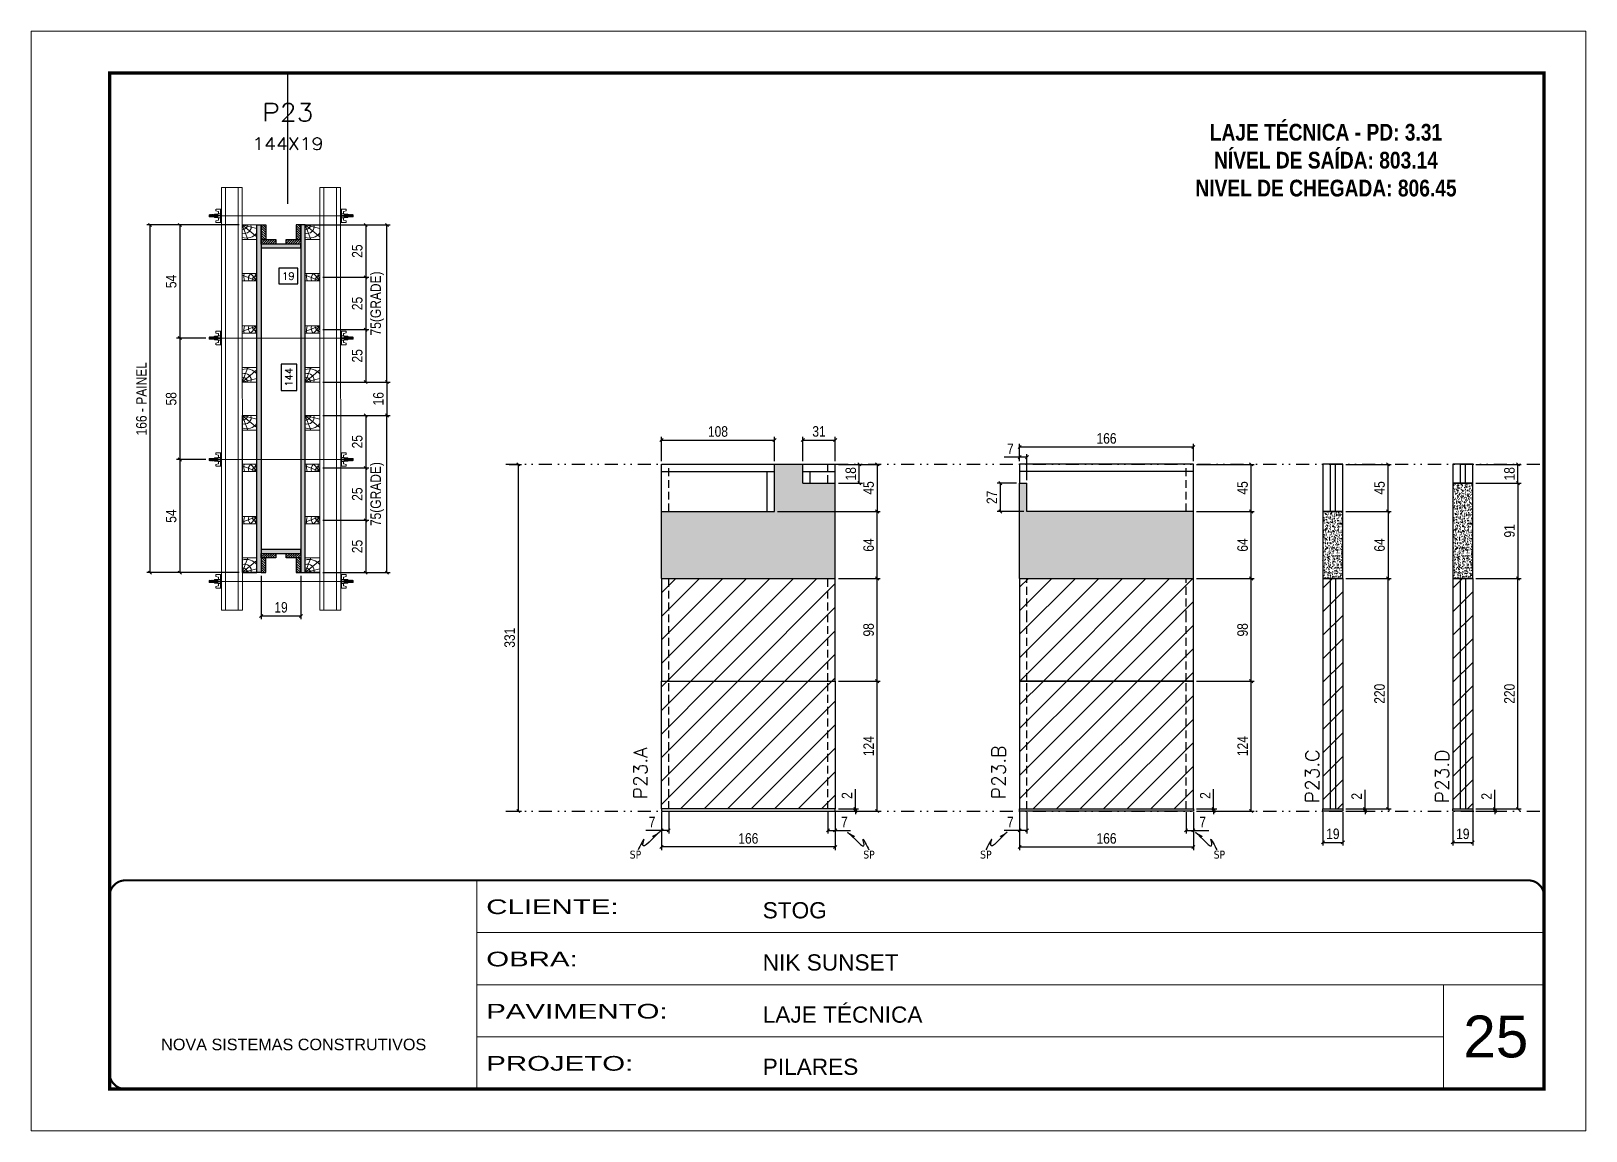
# Model space of a CAD drawing. Extents: x 808 to 7089, y -98 to 17032.
# Drawn here: x 808 to 2293, y 9091 to 10141 of the extents above; entities that cross this region are included whole.
import ezdxf
from ezdxf.enums import TextEntityAlignment as Align

# ---------------------------------------------------------------- set-up
doc = ezdxf.new("R2010")
doc.units = 0
for name, pattern in [('CONTINUO', [0]), ('DASHED', [0.75, 0.5, -0.25]), ('DIVIDE2', [0.625, 0.25, -0.125, 0, -0.125, 0, -0.125]), ('HIDDEN', [0.375, 0.25, -0.125])]:
    doc.linetypes.add(name, pattern=pattern)
for name, color, linetype, lineweight in [('CARIMBO', 255, 'Continuous', 9), ('Folhas', 255, 'Continuous', 9), ('Hachura', 251, 'Continuous', 9), ('Madeira', 126, 'Continuous', 18), ('Perfil Metálico', 224, 'Continuous', 18), ('REAPROVEITAMENTO', 251, 'Continuous', 9), ('SARRAFO DE PRESSAO', 251, 'DASHED', 9), ('Texto Seção', 7, 'Continuous', 15)]:
    doc.layers.add(name, color=color, linetype=linetype, lineweight=lineweight)
for name, color, linetype in [('CHAPA', 1, 'Continuous'), ('COTA', 241, 'Continuous'), ('Cota Seção (2x)', 241, 'Continuous'), ('MEIO_PONT', 93, 'Continuous'), ('NOMENCLATURA', 7, 'Continuous'), ('Nível', 160, 'Continuous'), ('Painéis', 200, 'Continuous'), ('SARR_2.2x7', 40, 'Continuous'), ('SARRAFO', 251, 'Continuous'), ('Sarrafo de Pressão', 42, 'HIDDEN'), ('texto', 7, 'Continuous'), ('Texto de Titulo', 7, 'Continuous'), ('Texto Qtd Sarr', 242, 'Continuous')]:
    doc.layers.add(name, color=color, linetype=linetype)
doc.styles.add('ARIAL', font='arial.ttf')
doc.styles.add('COTA TECNICA', font='techl___.ttf', dxfattribs={"height": 10})
doc.styles.add('COTA TECNICA 2X', font='techl___.ttf', dxfattribs={"height": 10})
doc.styles.add('COTA TECNICA-50', font='techl___.ttf', dxfattribs={"height": 10})
doc.styles.add('REGUA-120', font='ROMANS.shx', dxfattribs={"height": 15})
doc.styles.add('ROMANC', font='techb___.ttf', dxfattribs={"height": 2.5})
doc.styles.add('ROMANS', font='romans.shx')
doc.styles.get("Standard").update_dxf_attribs({"font": 'arial.ttf'})
doc.styles.add('Tecnologia', font='')
doc.styles.get('Tecnologia').set_extended_font_data('Forgotten Futurist')
doc.dimstyles.new('COTA PAINEL-50', dxfattribs={"dimtxt": 10, "dimasz": 3, "dimexe": 3, "dimexo": 3, "dimgap": 3, "dimtad": 1, "dimdec": 1, "dimzin": 12, "dimdsep": 46, "dimtxsty": 'COTA TECNICA-50', "dimblk1": 'OBLIQUE', "dimblk2": 'OBLIQUE', "dimsah": 1, "dimcen": 0.9, "dimclrd": 4, "dimclre": 4, "dimclrt": 240, "dimadec": 1, "dimazin": 3, "dimtfac": 1, "dimtdec": 1, "dimtmove": 0, "dimatfit": 3, "dimfxl": 1, "dimtolj": 1, "dimtzin": 12, "dimarcsym": 0})
doc.dimstyles.new('PAINEL', dxfattribs={"dimtxt": 10, "dimasz": 3, "dimexe": 3, "dimexo": 3, "dimgap": 3, "dimtad": 1, "dimdec": 1, "dimzin": 12, "dimdsep": 46, "dimtxsty": 'COTA TECNICA', "dimblk1": 'OBLIQUE', "dimblk2": 'OBLIQUE', "dimsah": 1, "dimcen": 0.9, "dimclrd": 4, "dimclre": 4, "dimclrt": 240, "dimadec": 1, "dimazin": 3, "dimtfac": 1, "dimtdec": 1, "dimtmove": 0, "dimatfit": 3, "dimfxl": 1, "dimtolj": 1, "dimtzin": 12, "dimarcsym": 0})
doc.dimstyles.new('SECAO PILAR', dxfattribs={"dimtxt": 10, "dimasz": 3, "dimexe": 3, "dimexo": 3, "dimgap": 3, "dimtad": 1, "dimdec": 1, "dimlfac": 0.5, "dimzin": 12, "dimdsep": 46, "dimtxsty": 'COTA TECNICA 2X', "dimblk1": 'OBLIQUE', "dimblk2": 'OBLIQUE', "dimsah": 1, "dimcen": 0.9, "dimclrd": 256, "dimclre": 256, "dimclrt": 256, "dimadec": 1, "dimazin": 3, "dimtfac": 1, "dimtdec": 1, "dimtmove": 0, "dimatfit": 3, "dimfxl": 1, "dimtolj": 1, "dimtzin": 12, "dimarcsym": 0})
doc.dimstyles.new('SECÇÃO 2', dxfattribs={"dimtxt": 7, "dimasz": 6, "dimexe": 0.18, "dimexo": 2, "dimgap": -4, "dimtad": 3, "dimdec": 1, "dimlfac": 0.5, "dimzin": 12, "dimdsep": 46, "dimtxsty": 'ROMANS', "dimblk": 'ARCHTICK', "dimcen": 0.09, "dimse1": 1, "dimse2": 1, "dimsd1": 1, "dimsd2": 1, "dimclrd": 180, "dimclre": 5, "dimclrt": 1, "dimadec": 0, "dimazin": 3, "dimtfac": 1, "dimtdec": 1, "dimtofl": 0, "dimtmove": 0, "dimatfit": 3, "dimldrblk": 'ARCHTICK', "dimfxl": 1, "dimtolj": 1, "dimtzin": 0, "dimarcsym": 0})
doc.dimstyles.get("Standard").update_dxf_attribs({"dimtxt": 0.18, "dimasz": 0.18, "dimexe": 0.18, "dimexo": 0.0625, "dimgap": 0.09, "dimtad": 0, "dimtih": 1, "dimtoh": 1, "dimdec": 4, "dimzin": 0, "dimdsep": 46, "dimtxsty": 'Standard', "dimcen": 0.09, "dimadec": 0, "dimazin": 0, "dimtfac": 1, "dimtdec": 4, "dimtofl": 0, "dimtmove": 0, "dimatfit": 3, "dimfxl": 1, "dimtolj": 1, "dimtzin": 0, "dimarcsym": 0})
pattern_1 = [(135, (-21863.519, 19079.9764), (-1.12253202, -1.12253202), [])]

msp = doc.modelspace()

# ---------------------------------------------------------------- texts
at = {"layer": 'CARIMBO', "style": 'ARIAL'}
msp.add_text('25', height=40, dxfattribs=at).set_placement((2176.03, 9161.17))
at = {"layer": 'NOMENCLATURA', "color": 2, "insert": (2044.91, 10079.17), "char_height": 16, "attachment_point": 2, "style": 'ROMANC'}
msp.add_mtext_dynamic_manual_height_columns('\\PLAJE TÉCNICA - PD: 3.31\\PNÍVEL DE SAÍDA: 803.14\\PNIVEL DE CHEGADA: 806.45', width=328.3607, gutter_width=1, heights=[0], dxfattribs=at)
at = {"layer": 'texto', "color": 0, "char_height": 7.5, "attachment_point": 5}
for insert in [(1385.4, 9354.76), (1608.42, 9354.76), (1720.09, 9354.76), (1943.12, 9354.76)]:
    msp.add_mtext('{\\fTahoma|b0|i0|c0|p34;\\C4;SP}', dxfattribs=dict(at, insert=insert))
at = {"layer": 'Texto Seção', "char_height": 13, "width": 285.3299, "attachment_point": 7, "rotation": 90, "style": 'REGUA-120'}
for s, insert in [('P23.A', (1396.7, 9407.69)), ('P23.B', (1738.87, 9407.69)), ('P23.C', (2038.27, 9403.85)), ('P23.D', (2162.39, 9403.85))]:
    msp.add_mtext(s, dxfattribs=dict(at, insert=insert))

# ---------------------------------------------------------------- blocks, each defined once
blk = doc.blocks.new('9999999999')
at = {"color": 30, "linetype": 'CONTINUO'}
for p, q in [((98564.6, 34230.2), (98564.6, 34429.4)), ((98564.6, 34379.6), (99584, 34379.6)), ((98564.6, 34329.8), (99488, 34329.8)), ((99584, 34329.8), (99488, 34329.8)), ((99488, 34329.8), (99488, 34230.2)), ((98564.6, 34280), (99488, 34280))]:
    blk.add_line(p, q, dxfattribs=at)
at = {"color": 30, "linetype": 'CONTINUO', "const_width": 2}
blk.add_lwpolyline([(99584, 34230.2), (99584, 34414.4, 0.414214), (99569, 34429.4), (98229, 34429.4, 0.414214), (98214, 34414.4), (98214, 34245.2, 0.414214), (98229, 34230.2), (99584, 34230.2)], format="xyb", dxfattribs=at)
at = {"layer": 'Folhas'}
blk.add_lwpolyline([(98139, 34190.2), (99624, 34190.2), (99624, 35240.2), (98139, 35240.2)], close=True, dxfattribs=at)
at = {"layer": 'Folhas', "color": 30, "const_width": 3}
blk.add_lwpolyline([(98214, 34230.2), (99584, 34230.2), (99584, 35200.2), (98214, 35200.2)], close=True, dxfattribs=at)
at = {"color": 7, "linetype": 'Continuous', "ltscale": 5, "style": 'ARIAL'}
for s, height, p in [('STOG', 15.48, (98837.7, 34393.1)), ('NIK SUNSET', 15.48, (98837.7, 34343.3)), ('LAJE TÉCNICA', 15.483, (98837.7, 34293.5)), ('NOVA SISTEMAS CONSTRUTIVOS', 11.059, (98263.2, 34267.2)), ('PILARES', 15.48, (98837.7, 34243.7))]:
    blk.add_text(s, height=height, dxfattribs=at).set_placement(p)
at = {"layer": 'Folhas', "color": 7, "style": 'Tecnologia', "width": 1.5}
for s, p in [('CLIENTE:', (98573.7, 34397.2)), ('OBRA:', (98573.7, 34347.3)), ('PAVIMENTO:', (98573.7, 34297.5)), ('PROJETO:', (98573.7, 34247.7))]:
    blk.add_text(s, height=14, dxfattribs=at).set_placement(p)
blk = doc.blocks.new('titulo1')
at = {"layer": 'Defpoints', "color": 252, "linetype": 'HIDDEN', "ltscale": 2}
blk.add_line((0, 0), (0, 125), dxfattribs=at)
at = {"layer": 'Defpoints', "style": 'ROMANS', "oblique": 15}
blk.add_attdef('FOLHA', text='', height=10, dxfattribs=at).set_placement((0, 15.6), align=Align.MIDDLE_CENTER)
at = {"layer": 'Texto Qtd Sarr', "color": 3, "style": 'ROMANS', "oblique": 15}
for tag, height, p in [('TITULO', 17, (0, 71.4)), ('SEÇÃO', 12, (0, 41.5))]:
    blk.add_attdef(tag, text='', height=height, dxfattribs=at).set_placement(p, align=Align.MIDDLE_CENTER)
blk = doc.blocks.new('*D807')
at = {"layer": 'Cota Seção (2x)', "color": 180, "lineweight": -2, "transparency": 16777216}
for p, q in [((1062.9, 9914.7), (1044.9, 9914.7)), ((1044.9, 9914.7), (1044.9, 9899.7)), ((1062.9, 9899.7), (1062.9, 9914.7)), ((1044.9, 9899.7), (1062.9, 9899.7))]:
    blk.add_line(p, q, dxfattribs=at)
at = {"layer": 'Defpoints', "color": 0, "transparency": 16777216}
for p in [(1027.9, 9916.7), (1065.9, 9916.7), (1027.9, 9895.7)]:
    blk.add_point(p, dxfattribs=at)
at = {"layer": 'Cota Seção (2x)', "color": 1, "transparency": 16777216, "insert": (1053.9, 9907.2), "char_height": 7, "attachment_point": 5, "style": 'ROMANS'}
blk.add_mtext('\\A1;19', dxfattribs=at)
blk = doc.blocks.new('_ArchTick')
at = {"color": 0, "linetype": 'ByBlock', "const_width": 0.15}
blk.add_lwpolyline([(-0.5, -0.5), (0.5, 0.5)], dxfattribs=at)
blk = doc.blocks.new('*D808')
at = {"layer": 'Cota Seção (2x)', "color": 180, "lineweight": -2, "transparency": 16777216}
for p, q in [((1061.9, 9823.1), (1046.9, 9823.1)), ((1046.9, 9823.1), (1046.9, 9797.8)), ((1061.9, 9797.8), (1061.9, 9823.1)), ((1046.9, 9797.8), (1061.9, 9797.8))]:
    blk.add_line(p, q, dxfattribs=at)
at = {"layer": 'Defpoints', "color": 0, "transparency": 16777216}
for p in [(1027.9, 9934), (1027.9, 9646), (1065.9, 9646)]:
    blk.add_point(p, dxfattribs=at)
at = {"layer": 'Cota Seção (2x)', "color": 1, "transparency": 16777216, "insert": (1054.4, 9810.5), "char_height": 7, "attachment_point": 5, "rotation": 90, "style": 'ROMANS'}
blk.add_mtext('\\A1;144', dxfattribs=at)
blk = doc.blocks.new('_Oblique')
at = {"color": 0, "linetype": 'ByBlock', "lineweight": -2}
blk.add_line((-0.5, -0.5), (0.5, 0.5), dxfattribs=at)
blk = doc.blocks.new('*D809')
at = {"layer": 'Cota Seção (2x)', "lineweight": -2, "transparency": 16777216}
for p, q in [((1006.9, 9956), (918.7, 9956)), ((921.7, 9956), (921.7, 9624)), ((1006.9, 9624), (918.7, 9624))]:
    blk.add_line(p, q, dxfattribs=at)
at = {"layer": 'Defpoints', "color": 0, "transparency": 16777216}
for p in [(1009.9, 9956), (921.7, 9624), (1009.9, 9624)]:
    blk.add_point(p, dxfattribs=at)
at = {"layer": 'Cota Seção (2x)', "lineweight": -2, "transparency": 16777216, "xscale": 3, "yscale": 3, "zscale": 3}
for p, rotation in [((921.7, 9956), 90), ((921.7, 9624), 270)]:
    blk.add_blockref('_Oblique', p, dxfattribs=dict(at, rotation=rotation))
at = {"layer": 'Cota Seção (2x)', "transparency": 16777216, "insert": (913.6, 9790), "char_height": 10, "attachment_point": 5, "rotation": 90, "style": 'COTA TECNICA 2X'}
blk.add_mtext('\\A1;166 - PAINEL', dxfattribs=at)
blk = doc.blocks.new('*D810')
at = {"layer": 'Cota Seção (2x)', "lineweight": -2, "transparency": 16777216}
for p, q in [((1006.9, 9956), (947.2, 9956)), ((950.2, 9956), (950.2, 9848)), ((975.1, 9848), (947.2, 9848))]:
    blk.add_line(p, q, dxfattribs=at)
at = {"layer": 'Defpoints', "color": 0, "transparency": 16777216}
for p in [(1009.9, 9956), (950.2, 9848), (978.1, 9848)]:
    blk.add_point(p, dxfattribs=at)
at = {"layer": 'Cota Seção (2x)', "lineweight": -2, "transparency": 16777216, "xscale": 3, "yscale": 3, "zscale": 3}
for p, rotation in [((950.2, 9956), 90), ((950.2, 9848), 270)]:
    blk.add_blockref('_Oblique', p, dxfattribs=dict(at, rotation=rotation))
at = {"layer": 'Cota Seção (2x)', "transparency": 16777216, "insert": (942, 9902), "char_height": 10, "attachment_point": 5, "rotation": 90, "style": 'COTA TECNICA 2X'}
blk.add_mtext('\\A1;54', dxfattribs=at)
blk = doc.blocks.new('*D811')
at = {"layer": 'Cota Seção (2x)', "lineweight": -2, "transparency": 16777216}
for p, q in [((975.1, 9732), (947.2, 9732)), ((950.2, 9732), (950.2, 9624)), ((1006.9, 9624), (947.2, 9624))]:
    blk.add_line(p, q, dxfattribs=at)
at = {"layer": 'Defpoints', "color": 0, "transparency": 16777216}
for p in [(978.1, 9732), (950.2, 9624), (1009.9, 9624)]:
    blk.add_point(p, dxfattribs=at)
at = {"layer": 'Cota Seção (2x)', "lineweight": -2, "transparency": 16777216, "xscale": 3, "yscale": 3, "zscale": 3}
for p, rotation in [((950.2, 9732), 90), ((950.2, 9624), 270)]:
    blk.add_blockref('_Oblique', p, dxfattribs=dict(at, rotation=rotation))
at = {"layer": 'Cota Seção (2x)', "transparency": 16777216, "insert": (942, 9678), "char_height": 10, "attachment_point": 5, "rotation": 90, "style": 'COTA TECNICA 2X'}
blk.add_mtext('\\A1;54', dxfattribs=at)
blk = doc.blocks.new('*D812')
at = {"layer": 'Cota Seção (2x)', "lineweight": -2, "transparency": 16777216}
for p, q in [((1072.9, 9956), (1130.8, 9956)), ((1127.8, 9956), (1127.8, 9906)), ((1086.9, 9906), (1130.8, 9906))]:
    blk.add_line(p, q, dxfattribs=at)
at = {"layer": 'Defpoints', "color": 0, "transparency": 16777216}
for p in [(1069.9, 9956), (1083.9, 9906), (1127.8, 9906)]:
    blk.add_point(p, dxfattribs=at)
at = {"layer": 'Cota Seção (2x)', "lineweight": -2, "transparency": 16777216, "xscale": 3, "yscale": 3, "zscale": 3}
for p, rotation in [((1127.8, 9956), 90), ((1127.8, 9906), 270)]:
    blk.add_blockref('_Oblique', p, dxfattribs=dict(at, rotation=rotation))
at = {"layer": 'Cota Seção (2x)', "transparency": 16777216, "insert": (1119.7, 9931), "char_height": 10, "attachment_point": 5, "rotation": 90, "style": 'COTA TECNICA 2X'}
blk.add_mtext('\\A1;25', dxfattribs=at)
blk = doc.blocks.new('C')
at = {"layer": 'Hachura', "color": 0}
for p, q in [((0, 3.22), (0, -3.22)), ((0.45, 3.22), (0, 3.22)), ((0.46, 3.16), (0, 3.16)), ((0.46, 3.05), (0, 3.05)), ((0.46, 2.88), (0, 2.88)), ((0, 2.75), (0, -1.16)), ((0.46, 2.65), (0, 2.65)), ((0.46, 2.23), (0, 2.23)), ((0.46, 1.51), (0, 1.51)), ((0.39, 0.49), (0.17, 0.49)), ((0.45, -3.23), (0.45, 3.22)), ((0.45, 3.22), (2.58, 3.22)), ((1.74, 0.97), (0.45, 0.97)), ((1.45, 0.1), (0.45, 0.1)), ((1.35, 1.94), (1.35, 0.96)), ((2.58, 2.39), (1.47, 2.09)), ((1.74, -0.97), (1.74, 0.97)), ((1.74, 0.97), (1.74, 0.84)), ((1.74, 0.97), (1.74, 0.84)), ((1.74, 0.84), (3.35, 0.84)), ((3.35, 0.45), (1.74, 0.45)), ((2.58, 3.22), (2.58, 2.39)), ((3.32, 0.84), (3.32, -0.84)), ((3.35, 0.84), (3.35, -0.84)), ((3.68, 0.45), (3.35, 0.45)), ((3.84, -0.52), (3.35, 0.45)), ((3.35, 0.06), (3.67, -0.57)), ((3.68, 0.45), (4.16, -0.52)), ((3.72, 0.5), (4.25, -0.57)), ((4.37, -0.55), (3.83, 0.53)), ((4.15, 0.45), (3.93, 0.45)), ((4.42, -0.52), (3.93, 0.45)), ((4.15, 0.45), (4.26, 0.45)), ((4.26, 0.45), (4.74, -0.52)), ((4.3, 0.5), (4.83, -0.57)), ((4.95, -0.55), (4.41, 0.53)), ((4.51, 0.45), (4.84, 0.45)), ((5, -0.52), (4.51, 0.45)), ((4.84, 0.45), (5.32, -0.52)), ((4.88, 0.5), (5.41, -0.57)), ((5.53, -0.55), (4.99, 0.53)), ((5.58, -0.52), (5.09, 0.45)), ((5.42, 0.45), (5.09, 0.45)), ((5.58, -0.52), (5.09, 0.45)), ((5.42, 0.45), (5.74, -0.19)), ((5.46, 0.5), (5.74, -0.07)), ((5.74, 0.19), (5.57, 0.53)), ((5.74, 0.32), (5.68, 0.45)), ((5.68, 0.45), (5.74, 0.45)), ((5.74, 0.45), (5.9, 0.29)), ((5.74, 0.45), (5.74, -0.52)), ((5.9, -0.36), (5.9, 0.29)), ((0.45, 0), (0, 0)), ((0.46, -1.52), (0, -1.52)), ((0.46, -2.23), (0, -2.23)), ((0.46, -2.65), (0, -2.65)), ((0.46, -2.88), (0, -2.88)), ((0.46, -3.05), (0, -3.05)), ((0.46, -3.16), (0, -3.16)), ((0, -3.22), (2.57, -3.22)), ((0.08, -0.48), (0.29, -0.48)), ((0.29, -0.48), (0.4, -0.48)), ((0.45, 0), (0.45, -0.97)), ((0.45, -0.16), (1.45, -0.16)), ((0.45, -0.65), (0.45, -0.32)), ((0.45, -3.23), (0.45, -0.65)), ((0.45, -0.97), (1.74, -0.97)), ((1.35, -1.94), (1.35, -0.97)), ((2.58, -2.39), (1.47, -2.1)), ((3.35, -0.32), (1.74, -0.32)), ((3.35, -0.84), (1.74, -0.84)), ((2.58, -3.23), (2.58, -2.39)), ((3.35, -0.07), (3.58, -0.52)), ((3.35, -0.52), (3.58, -0.52)), ((3.84, -0.52), (4.16, -0.52)), ((4.42, -0.52), (4.74, -0.52)), ((4.63, -0.52), (4.74, -0.52)), ((5, -0.52), (5.32, -0.52)), ((5.58, -0.52), (5.74, -0.52)), ((5.74, -0.52), (5.9, -0.36)), ((5.74, -0.52), (5.74, -0.52))]:
    blk.add_line(p, q, dxfattribs=at)
for centre, radius, start, end in [((1.52, 1.94), 0.161, 104.74356, 180), ((1.44, -0.03), 0.129, 272.69497, 87.30503), ((3.81, 0.39), 0.143, 25.56881, 154.43119), ((4.39, 0.39), 0.143, 25.56881, 154.43119), ((4.97, 0.39), 0.143, 25.56881, 154.43119), ((5.55, 0.39), 0.143, 25.56881, 154.43119), ((0.17, -0.37), 0.174, 221.74404, 317.85924), ((1.52, -1.94), 0.161, 180, 255.25644), ((3.71, -0.4), 0.174, 222.14076, 318.25596), ((4.29, -0.4), 0.174, 222.14076, 318.25596), ((4.87, -0.4), 0.174, 222.14076, 318.25596), ((5.45, -0.4), 0.174, 222.14076, 318.25596), ((5.61, -0.4), 0.174, 317.85924, 318.25596)]:
    blk.add_arc(centre, radius, start, end, dxfattribs=at)
blk = doc.blocks.new('*D826')
at = {"layer": 'Cota Seção (2x)', "lineweight": -2, "transparency": 16777216}
for p, q in [((975.1, 9848), (947.2, 9848)), ((950.2, 9848), (950.2, 9732)), ((975.1, 9732), (947.2, 9732))]:
    blk.add_line(p, q, dxfattribs=at)
at = {"layer": 'Defpoints', "color": 0, "transparency": 16777216}
for p in [(978.1, 9848), (950.2, 9732), (978.1, 9732)]:
    blk.add_point(p, dxfattribs=at)
at = {"layer": 'Cota Seção (2x)', "lineweight": -2, "transparency": 16777216, "xscale": 3, "yscale": 3, "zscale": 3}
for p, rotation in [((950.2, 9848), 90), ((950.2, 9732), 270)]:
    blk.add_blockref('_Oblique', p, dxfattribs=dict(at, rotation=rotation))
at = {"layer": 'Cota Seção (2x)', "transparency": 16777216, "insert": (942, 9790), "char_height": 10, "attachment_point": 5, "rotation": 90, "style": 'COTA TECNICA 2X'}
blk.add_mtext('\\A1;58', dxfattribs=at)
blk = doc.blocks.new('PONTALETE')
at = {"layer": 'Madeira'}
for q in [(2.71, 7), (7, 5.76), (7, 1.74)]:
    blk.add_line((0, 0), q, dxfattribs=at)
blk.add_lwpolyline([(0, 0), (7, 0), (7, 7), (0, 7)], close=True, dxfattribs=at)
for centre, radius, start, end in [((2.04, 0.06), 6.23, 37.28179, 109.09128), ((1.09, 0.9), 3.19, 343.60304, 109.98471), ((-0.21, -0.78), 3.09, 14.63219, 86.0383)]:
    blk.add_arc(centre, radius, start, end, dxfattribs=at)
blk = doc.blocks.new('MEIO PONTALETE')
at = {"layer": 'Madeira'}
for q in [(2.71, 7), (3.5, 2.88), (3.5, 0.87)]:
    blk.add_line((0, 0), q, dxfattribs=at)
blk.add_lwpolyline([(0, 0), (3.5, 0), (3.5, 7), (0, 7)], close=True, dxfattribs=at)
for centre, radius, start, end in [((2.04, 0.06), 6.23, 76.44987, 109.09128), ((1.09, 0.9), 3.19, 40.90626, 109.98471), ((-0.21, -0.78), 3.09, 14.63219, 86.0383)]:
    blk.add_arc(centre, radius, start, end, dxfattribs=at)
blk = doc.blocks.new('*D827')
at = {"layer": 'Cota Seção (2x)', "lineweight": -2, "transparency": 16777216}
for p, q in [((1086.9, 9906), (1130.8, 9906)), ((1127.8, 9906), (1127.8, 9856)), ((1086.9, 9856), (1130.8, 9856))]:
    blk.add_line(p, q, dxfattribs=at)
at = {"layer": 'Defpoints', "color": 0, "transparency": 16777216}
for p in [(1083.9, 9906), (1083.9, 9856), (1127.8, 9856)]:
    blk.add_point(p, dxfattribs=at)
at = {"layer": 'Cota Seção (2x)', "lineweight": -2, "transparency": 16777216, "xscale": 3, "yscale": 3, "zscale": 3}
for p, rotation in [((1127.8, 9906), 90), ((1127.8, 9856), 270)]:
    blk.add_blockref('_Oblique', p, dxfattribs=dict(at, rotation=rotation))
at = {"layer": 'Cota Seção (2x)', "transparency": 16777216, "insert": (1119.7, 9881), "char_height": 10, "attachment_point": 5, "rotation": 90, "style": 'COTA TECNICA 2X'}
blk.add_mtext('\\A1;25', dxfattribs=at)
blk = doc.blocks.new('*D828')
at = {"layer": 'Cota Seção (2x)', "lineweight": -2, "transparency": 16777216}
for p, q in [((1086.9, 9856), (1130.8, 9856)), ((1127.8, 9856), (1127.8, 9806)), ((1086.9, 9806), (1130.8, 9806))]:
    blk.add_line(p, q, dxfattribs=at)
at = {"layer": 'Defpoints', "color": 0, "transparency": 16777216}
for p in [(1083.9, 9856), (1083.9, 9806), (1127.8, 9806)]:
    blk.add_point(p, dxfattribs=at)
at = {"layer": 'Cota Seção (2x)', "lineweight": -2, "transparency": 16777216, "xscale": 3, "yscale": 3, "zscale": 3}
for p, rotation in [((1127.8, 9856), 90), ((1127.8, 9806), 270)]:
    blk.add_blockref('_Oblique', p, dxfattribs=dict(at, rotation=rotation))
at = {"layer": 'Cota Seção (2x)', "transparency": 16777216, "insert": (1119.7, 9831), "char_height": 10, "attachment_point": 5, "rotation": 90, "style": 'COTA TECNICA 2X'}
blk.add_mtext('\\A1;25', dxfattribs=at)
blk = doc.blocks.new('*D829')
at = {"layer": 'Cota Seção (2x)', "lineweight": -2, "transparency": 16777216}
for p, q in [((1086.9, 9774), (1130.8, 9774)), ((1127.8, 9774), (1127.8, 9724)), ((1086.9, 9724), (1130.8, 9724))]:
    blk.add_line(p, q, dxfattribs=at)
at = {"layer": 'Defpoints', "color": 0, "transparency": 16777216}
for p in [(1083.9, 9774), (1083.9, 9724), (1127.8, 9724)]:
    blk.add_point(p, dxfattribs=at)
at = {"layer": 'Cota Seção (2x)', "lineweight": -2, "transparency": 16777216, "xscale": 3, "yscale": 3, "zscale": 3}
for p, rotation in [((1127.8, 9774), 90), ((1127.8, 9724), 270)]:
    blk.add_blockref('_Oblique', p, dxfattribs=dict(at, rotation=rotation))
at = {"layer": 'Cota Seção (2x)', "transparency": 16777216, "insert": (1119.7, 9749), "char_height": 10, "attachment_point": 5, "rotation": 90, "style": 'COTA TECNICA 2X'}
blk.add_mtext('\\A1;25', dxfattribs=at)
blk = doc.blocks.new('*D830')
at = {"layer": 'Cota Seção (2x)', "lineweight": -2, "transparency": 16777216}
for p, q in [((1086.9, 9724), (1130.8, 9724)), ((1127.8, 9724), (1127.8, 9674)), ((1086.9, 9674), (1130.8, 9674))]:
    blk.add_line(p, q, dxfattribs=at)
at = {"layer": 'Defpoints', "color": 0, "transparency": 16777216}
for p in [(1083.9, 9724), (1083.9, 9674), (1127.8, 9674)]:
    blk.add_point(p, dxfattribs=at)
at = {"layer": 'Cota Seção (2x)', "lineweight": -2, "transparency": 16777216, "xscale": 3, "yscale": 3, "zscale": 3}
for p, rotation in [((1127.8, 9724), 90), ((1127.8, 9674), 270)]:
    blk.add_blockref('_Oblique', p, dxfattribs=dict(at, rotation=rotation))
at = {"layer": 'Cota Seção (2x)', "transparency": 16777216, "insert": (1119.7, 9699), "char_height": 10, "attachment_point": 5, "rotation": 90, "style": 'COTA TECNICA 2X'}
blk.add_mtext('\\A1;25', dxfattribs=at)
blk = doc.blocks.new('*D831')
at = {"layer": 'Cota Seção (2x)', "lineweight": -2, "transparency": 16777216}
for p, q in [((1086.9, 9674), (1130.8, 9674)), ((1127.8, 9674), (1127.8, 9624)), ((1086.9, 9624), (1130.8, 9624))]:
    blk.add_line(p, q, dxfattribs=at)
at = {"layer": 'Defpoints', "color": 0, "transparency": 16777216}
for p in [(1083.9, 9674), (1083.9, 9624), (1127.8, 9624)]:
    blk.add_point(p, dxfattribs=at)
at = {"layer": 'Cota Seção (2x)', "lineweight": -2, "transparency": 16777216, "xscale": 3, "yscale": 3, "zscale": 3}
for p, rotation in [((1127.8, 9674), 90), ((1127.8, 9624), 270)]:
    blk.add_blockref('_Oblique', p, dxfattribs=dict(at, rotation=rotation))
at = {"layer": 'Cota Seção (2x)', "transparency": 16777216, "insert": (1119.7, 9649), "char_height": 10, "attachment_point": 5, "rotation": 90, "style": 'COTA TECNICA 2X'}
blk.add_mtext('\\A1;25', dxfattribs=at)
blk = doc.blocks.new('*D832')
at = {"layer": 'Cota Seção (2x)', "lineweight": -2, "transparency": 16777216}
for p, q in [((1086.9, 9774), (1151, 9774)), ((1148, 9624), (1148, 9774)), ((1086.9, 9624), (1151, 9624))]:
    blk.add_line(p, q, dxfattribs=at)
at = {"layer": 'Defpoints', "color": 0, "transparency": 16777216}
for p in [(1083.9, 9774), (1148, 9774), (1083.9, 9624)]:
    blk.add_point(p, dxfattribs=at)
at = {"layer": 'Cota Seção (2x)', "lineweight": -2, "transparency": 16777216, "xscale": 3, "yscale": 3, "zscale": 3}
for p, rotation in [((1148, 9774), 90), ((1148, 9624), 270)]:
    blk.add_blockref('_Oblique', p, dxfattribs=dict(at, rotation=rotation))
at = {"layer": 'Cota Seção (2x)', "transparency": 16777216, "insert": (1138.8, 9699), "char_height": 10, "attachment_point": 5, "rotation": 90, "style": 'COTA TECNICA 2X'}
blk.add_mtext('\\A1;75(GRADE)', dxfattribs=at)
blk = doc.blocks.new('*D833')
at = {"layer": 'Cota Seção (2x)', "lineweight": -2, "transparency": 16777216}
for p, q in [((1086.9, 9956), (1151, 9956)), ((1148, 9806), (1148, 9956)), ((1086.9, 9806), (1151, 9806))]:
    blk.add_line(p, q, dxfattribs=at)
at = {"layer": 'Defpoints', "color": 0, "transparency": 16777216}
for p in [(1083.9, 9956), (1148, 9956), (1083.9, 9806)]:
    blk.add_point(p, dxfattribs=at)
at = {"layer": 'Cota Seção (2x)', "lineweight": -2, "transparency": 16777216, "xscale": 3, "yscale": 3, "zscale": 3}
for p, rotation in [((1148, 9956), 90), ((1148, 9806), 270)]:
    blk.add_blockref('_Oblique', p, dxfattribs=dict(at, rotation=rotation))
at = {"layer": 'Cota Seção (2x)', "transparency": 16777216, "insert": (1138.8, 9881), "char_height": 10, "attachment_point": 5, "rotation": 90, "style": 'COTA TECNICA 2X'}
blk.add_mtext('\\A1;75(GRADE)', dxfattribs=at)
blk = doc.blocks.new('*D834')
at = {"layer": 'Cota Seção (2x)', "lineweight": -2, "transparency": 16777216}
for p, q in [((1027.9, 9621), (1027.9, 9579.7)), ((1065.9, 9621), (1065.9, 9579.7)), ((1027.9, 9582.7), (1065.9, 9582.7))]:
    blk.add_line(p, q, dxfattribs=at)
at = {"layer": 'Defpoints', "color": 0, "transparency": 16777216}
for p in [(1027.9, 9624), (1065.9, 9624), (1065.9, 9582.7)]:
    blk.add_point(p, dxfattribs=at)
at = {"layer": 'Cota Seção (2x)', "lineweight": -2, "transparency": 16777216, "xscale": 3, "yscale": 3, "zscale": 3, "rotation": 180}
blk.add_blockref('_Oblique', (1027.9, 9582.7), dxfattribs=at)
at = {"layer": 'Cota Seção (2x)', "lineweight": -2, "transparency": 16777216, "xscale": 3, "yscale": 3, "zscale": 3}
blk.add_blockref('_Oblique', (1065.9, 9582.7), dxfattribs=at)
at = {"layer": 'Cota Seção (2x)', "transparency": 16777216, "insert": (1046.9, 9590.8), "char_height": 10, "attachment_point": 5, "style": 'COTA TECNICA 2X'}
blk.add_mtext('\\A1;19', dxfattribs=at)
blk = doc.blocks.new('*D835')
at = {"layer": 'Cota Seção (2x)', "lineweight": -2, "transparency": 16777216}
for p, q in [((1086.9, 9806), (1151, 9806)), ((1148, 9806), (1148, 9774)), ((1086.9, 9774), (1151, 9774))]:
    blk.add_line(p, q, dxfattribs=at)
at = {"layer": 'Defpoints', "color": 0, "transparency": 16777216}
for p in [(1083.9, 9806), (1083.9, 9774), (1148, 9774)]:
    blk.add_point(p, dxfattribs=at)
at = {"layer": 'Cota Seção (2x)', "lineweight": -2, "transparency": 16777216, "xscale": 3, "yscale": 3, "zscale": 3}
for p, rotation in [((1148, 9806), 90), ((1148, 9774), 270)]:
    blk.add_blockref('_Oblique', p, dxfattribs=dict(at, rotation=rotation))
at = {"layer": 'Cota Seção (2x)', "transparency": 16777216, "insert": (1139.9, 9790), "char_height": 10, "attachment_point": 5, "rotation": 90, "style": 'COTA TECNICA 2X'}
blk.add_mtext('\\A1;16', dxfattribs=at)
blk = doc.blocks.new('*D836')
at = {"layer": 'COTA', "color": 4, "lineweight": -2, "transparency": 16777216}
for p, q in [((1264.7, 9727.4), (1276.6, 9727.4)), ((1273.6, 9396.4), (1273.6, 9727.4)), ((1264.7, 9396.4), (1276.6, 9396.4))]:
    blk.add_line(p, q, dxfattribs=at)
at = {"layer": 'Defpoints', "color": 0, "transparency": 16777216}
for p in [(1261.7, 9727.4), (1273.6, 9727.4), (1261.7, 9396.4)]:
    blk.add_point(p, dxfattribs=at)
at = {"layer": 'COTA', "color": 4, "lineweight": -2, "transparency": 16777216, "xscale": 3, "yscale": 3, "zscale": 3}
for p, rotation in [((1273.6, 9727.4), 90), ((1273.6, 9396.4), 270)]:
    blk.add_blockref('_Oblique', p, dxfattribs=dict(at, rotation=rotation))
at = {"layer": 'COTA', "color": 240, "transparency": 16777216, "insert": (1265.3, 9561.9), "char_height": 10, "attachment_point": 5, "rotation": 90, "style": 'COTA TECNICA-50'}
blk.add_mtext('\\A1;331', dxfattribs=at)
blk = doc.blocks.new('*D802')
at = {"layer": 'COTA', "color": 4, "lineweight": -2, "transparency": 16777216}
for p, q in [((1410.2, 9395.4), (1410.2, 9359.1)), ((1576.2, 9395.4), (1576.2, 9359.1)), ((1576.2, 9362.1), (1410.2, 9362.1))]:
    blk.add_line(p, q, dxfattribs=at)
at = {"layer": 'Defpoints', "color": 0, "transparency": 16777216}
for p in [(1410.2, 9398.4), (1576.2, 9398.4), (1410.2, 9362.1)]:
    blk.add_point(p, dxfattribs=at)
at = {"layer": 'COTA', "color": 4, "lineweight": -2, "transparency": 16777216, "xscale": 3, "yscale": 3, "zscale": 3, "rotation": 180}
blk.add_blockref('_Oblique', (1410.2, 9362.1), dxfattribs=at)
at = {"layer": 'COTA', "color": 4, "lineweight": -2, "transparency": 16777216, "xscale": 3, "yscale": 3, "zscale": 3}
blk.add_blockref('_Oblique', (1576.2, 9362.1), dxfattribs=at)
at = {"layer": 'COTA', "color": 240, "transparency": 16777216, "insert": (1493.2, 9370.2), "char_height": 10, "attachment_point": 5, "style": 'COTA TECNICA'}
blk.add_mtext('\\A1;166', dxfattribs=at)
blk = doc.blocks.new('*D803')
at = {"layer": 'COTA', "color": 4, "lineweight": -2, "transparency": 16777216}
for p, q in [((1569.2, 9395.4), (1569.2, 9374.9)), ((1576.2, 9393.4), (1576.2, 9374.9)), ((1569.2, 9377.9), (1576.2, 9377.9)), ((1576.2, 9377.9), (1590.9, 9377.9))]:
    blk.add_line(p, q, dxfattribs=at)
at = {"layer": 'Defpoints', "color": 0, "transparency": 16777216}
for p in [(1569.2, 9398.4), (1576.2, 9396.4), (1576.2, 9377.9)]:
    blk.add_point(p, dxfattribs=at)
at = {"layer": 'COTA', "color": 4, "lineweight": -2, "transparency": 16777216, "xscale": 3, "yscale": 3, "zscale": 3, "rotation": 180}
blk.add_blockref('_Oblique', (1569.2, 9377.9), dxfattribs=at)
at = {"layer": 'COTA', "color": 4, "lineweight": -2, "transparency": 16777216, "xscale": 3, "yscale": 3, "zscale": 3}
blk.add_blockref('_Oblique', (1576.2, 9377.9), dxfattribs=at)
at = {"layer": 'COTA', "color": 240, "transparency": 16777216, "insert": (1585, 9386), "char_height": 10, "attachment_point": 5, "style": 'COTA TECNICA-50'}
blk.add_mtext('\\A1;7', dxfattribs=at)
blk = doc.blocks.new('*D804')
at = {"layer": 'COTA', "color": 4, "lineweight": -2, "transparency": 16777216}
for p, q in [((1410.2, 9393.4), (1410.2, 9374.9)), ((1417.2, 9395.4), (1417.2, 9374.9)), ((1410.2, 9377.9), (1395.4, 9377.9)), ((1417.2, 9377.9), (1410.2, 9377.9))]:
    blk.add_line(p, q, dxfattribs=at)
at = {"layer": 'Defpoints', "color": 0, "transparency": 16777216}
for p in [(1410.2, 9396.4), (1417.2, 9398.4), (1410.2, 9377.9)]:
    blk.add_point(p, dxfattribs=at)
at = {"layer": 'COTA', "color": 4, "lineweight": -2, "transparency": 16777216, "xscale": 3, "yscale": 3, "zscale": 3, "rotation": 180}
blk.add_blockref('_Oblique', (1410.2, 9377.9), dxfattribs=at)
at = {"layer": 'COTA', "color": 4, "lineweight": -2, "transparency": 16777216, "xscale": 3, "yscale": 3, "zscale": 3}
blk.add_blockref('_Oblique', (1417.2, 9377.9), dxfattribs=at)
at = {"layer": 'COTA', "color": 240, "transparency": 16777216, "insert": (1401.3, 9386), "char_height": 10, "attachment_point": 5, "style": 'COTA TECNICA-50'}
blk.add_mtext('\\A1;7', dxfattribs=at)
blk = doc.blocks.new('*D805')
at = {"layer": 'COTA', "color": 4, "linetype": 'ByBlock', "lineweight": -2, "transparency": 16777216}
for p, q in [((1579.2, 9520.4), (1619.2, 9520.4)), ((1616.2, 9396.4), (1616.2, 9520.4)), ((1579.2, 9396.4), (1619.2, 9396.4))]:
    blk.add_line(p, q, dxfattribs=at)
at = {"layer": 'Defpoints', "color": 0, "linetype": 'ByBlock', "transparency": 16777216}
for p in [(1576.2, 9520.4), (1616.2, 9520.4), (1576.2, 9396.4)]:
    blk.add_point(p, dxfattribs=at)
at = {"layer": 'COTA', "color": 4, "linetype": 'ByBlock', "lineweight": -2, "transparency": 16777216, "xscale": 3, "yscale": 3, "zscale": 3}
for p, rotation in [((1616.2, 9520.4), 90), ((1616.2, 9396.4), 270)]:
    blk.add_blockref('_Oblique', p, dxfattribs=dict(at, rotation=rotation))
at = {"layer": 'COTA', "color": 240, "linetype": 'ByBlock', "transparency": 16777216, "insert": (1608.1, 9458.4), "char_height": 10, "attachment_point": 5, "rotation": 90, "style": 'COTA TECNICA'}
blk.add_mtext('\\A1;124', dxfattribs=at)
blk = doc.blocks.new('*D806')
at = {"layer": 'COTA', "color": 4, "lineweight": -2, "transparency": 16777216}
for p, q in [((1595.4, 9398.4), (1595.4, 9417.2)), ((1579.2, 9398.4), (1598.4, 9398.4)), ((1579.2, 9396.4), (1598.4, 9396.4)), ((1595.4, 9396.4), (1595.4, 9398.4)), ((1595.4, 9396.4), (1595.4, 9393.4))]:
    blk.add_line(p, q, dxfattribs=at)
at = {"layer": 'Defpoints', "color": 0, "transparency": 16777216}
for p in [(1576.2, 9398.4), (1576.2, 9396.4), (1595.4, 9396.4)]:
    blk.add_point(p, dxfattribs=at)
at = {"layer": 'COTA', "color": 4, "lineweight": -2, "transparency": 16777216, "xscale": 3, "yscale": 3, "zscale": 3}
for p, rotation in [((1595.4, 9398.4), 270), ((1595.4, 9396.4), 90)]:
    blk.add_blockref('_Oblique', p, dxfattribs=dict(at, rotation=rotation))
at = {"layer": 'COTA', "color": 240, "transparency": 16777216, "insert": (1587.4, 9411.2), "char_height": 10, "attachment_point": 5, "rotation": 90, "style": 'COTA TECNICA-50'}
blk.add_mtext('\\A1;2', dxfattribs=at)
blk = doc.blocks.new('*D813')
at = {"layer": 'COTA', "color": 4, "linetype": 'ByBlock', "lineweight": -2, "transparency": 16777216}
for p, q in [((1579.2, 9520.4), (1619.2, 9520.4)), ((1616.2, 9396.4), (1616.2, 9520.4)), ((1579.2, 9396.4), (1619.2, 9396.4))]:
    blk.add_line(p, q, dxfattribs=at)
at = {"layer": 'Defpoints', "color": 0, "linetype": 'ByBlock', "transparency": 16777216}
for p in [(1576.2, 9520.4), (1616.2, 9520.4), (1576.2, 9396.4)]:
    blk.add_point(p, dxfattribs=at)
at = {"layer": 'COTA', "color": 4, "linetype": 'ByBlock', "lineweight": -2, "transparency": 16777216, "xscale": 3, "yscale": 3, "zscale": 3}
for p, rotation in [((1616.2, 9520.4), 90), ((1616.2, 9396.4), 270)]:
    blk.add_blockref('_Oblique', p, dxfattribs=dict(at, rotation=rotation))
at = {"layer": 'COTA', "color": 240, "linetype": 'ByBlock', "transparency": 16777216, "insert": (1608.1, 9458.4), "char_height": 10, "attachment_point": 5, "rotation": 90, "style": 'COTA TECNICA'}
blk.add_mtext('\\A1;124', dxfattribs=at)
blk = doc.blocks.new('*D814')
at = {"layer": 'COTA', "color": 4, "lineweight": -2, "transparency": 16777216}
for p, q in [((1579.2, 9618.4), (1619.2, 9618.4)), ((1616.2, 9520.4), (1616.2, 9618.4)), ((1579.2, 9520.4), (1619.2, 9520.4))]:
    blk.add_line(p, q, dxfattribs=at)
at = {"layer": 'Defpoints', "color": 0, "transparency": 16777216}
for p in [(1576.2, 9618.4), (1616.2, 9618.4), (1576.2, 9520.4)]:
    blk.add_point(p, dxfattribs=at)
at = {"layer": 'COTA', "color": 4, "lineweight": -2, "transparency": 16777216, "xscale": 3, "yscale": 3, "zscale": 3}
for p, rotation in [((1616.2, 9618.4), 90), ((1616.2, 9520.4), 270)]:
    blk.add_blockref('_Oblique', p, dxfattribs=dict(at, rotation=rotation))
at = {"layer": 'COTA', "color": 240, "transparency": 16777216, "insert": (1608.1, 9569.4), "char_height": 10, "attachment_point": 5, "rotation": 90, "style": 'COTA TECNICA-50'}
blk.add_mtext('\\A1;98', dxfattribs=at)
blk = doc.blocks.new('*D815')
at = {"layer": 'COTA', "color": 4, "lineweight": -2, "transparency": 16777216}
for p, q in [((1921.3, 9682.4), (1976.4, 9682.4)), ((1973.4, 9618.4), (1973.4, 9682.4)), ((1921.3, 9618.4), (1976.4, 9618.4))]:
    blk.add_line(p, q, dxfattribs=at)
at = {"layer": 'Defpoints', "color": 0, "transparency": 16777216}
for p in [(1918.3, 9682.4), (1973.4, 9682.4), (1918.3, 9618.4)]:
    blk.add_point(p, dxfattribs=at)
at = {"layer": 'COTA', "color": 4, "lineweight": -2, "transparency": 16777216, "xscale": 3, "yscale": 3, "zscale": 3}
for p, rotation in [((1973.4, 9682.4), 90), ((1973.4, 9618.4), 270)]:
    blk.add_blockref('_Oblique', p, dxfattribs=dict(at, rotation=rotation))
at = {"layer": 'COTA', "color": 240, "transparency": 16777216, "insert": (1965.3, 9650.4), "char_height": 10, "attachment_point": 5, "rotation": 90, "style": 'COTA TECNICA-50'}
blk.add_mtext('\\A1;64', dxfattribs=at)
blk = doc.blocks.new('*D816')
at = {"layer": 'COTA', "color": 4, "lineweight": -2, "transparency": 16777216}
for p, q in [((2042, 9395.4), (2042, 9363.5)), ((2061, 9395.4), (2061, 9363.5)), ((2042, 9366.5), (2061, 9366.5))]:
    blk.add_line(p, q, dxfattribs=at)
at = {"layer": 'Defpoints', "color": 0, "transparency": 16777216}
for p in [(2042, 9398.4), (2061, 9398.4), (2061, 9366.5)]:
    blk.add_point(p, dxfattribs=at)
at = {"layer": 'COTA', "color": 4, "lineweight": -2, "transparency": 16777216, "xscale": 3, "yscale": 3, "zscale": 3, "rotation": 180}
blk.add_blockref('_Oblique', (2042, 9366.5), dxfattribs=at)
at = {"layer": 'COTA', "color": 4, "lineweight": -2, "transparency": 16777216, "xscale": 3, "yscale": 3, "zscale": 3}
blk.add_blockref('_Oblique', (2061, 9366.5), dxfattribs=at)
at = {"layer": 'COTA', "color": 240, "transparency": 16777216, "insert": (2051.5, 9374.6), "char_height": 10, "attachment_point": 5, "style": 'COTA TECNICA'}
blk.add_mtext('\\A1;19', dxfattribs=at)
blk = doc.blocks.new('*D817')
at = {"layer": 'COTA', "color": 4, "lineweight": -2, "transparency": 16777216}
for p, q in [((2082.2, 9398.4), (2082.2, 9416.6)), ((2064, 9398.4), (2085.2, 9398.4)), ((2064, 9396.4), (2085.2, 9396.4)), ((2082.2, 9396.4), (2082.2, 9398.4)), ((2082.2, 9396.4), (2082.2, 9393.4))]:
    blk.add_line(p, q, dxfattribs=at)
at = {"layer": 'Defpoints', "color": 0, "transparency": 16777216}
for p in [(2061, 9398.4), (2061, 9396.4), (2082.2, 9398.4)]:
    blk.add_point(p, dxfattribs=at)
at = {"layer": 'COTA', "color": 4, "lineweight": -2, "transparency": 16777216, "xscale": 3, "yscale": 3, "zscale": 3}
for p, rotation in [((2082.2, 9398.4), 270), ((2082.2, 9396.4), 90)]:
    blk.add_blockref('_Oblique', p, dxfattribs=dict(at, rotation=rotation))
at = {"layer": 'COTA', "color": 240, "transparency": 16777216, "insert": (2074.2, 9410.5), "char_height": 10, "attachment_point": 5, "rotation": 90, "style": 'COTA TECNICA-50'}
blk.add_mtext('\\A1;2', dxfattribs=at)
blk = doc.blocks.new('*D837')
at = {"layer": 'COTA', "color": 4, "linetype": 'ByBlock', "lineweight": -2, "transparency": 16777216}
for p, q in [((2064, 9682.4), (2107.2, 9682.4)), ((2104.2, 9682.4), (2104.2, 9618.4)), ((2064, 9618.4), (2107.2, 9618.4))]:
    blk.add_line(p, q, dxfattribs=at)
at = {"layer": 'Defpoints', "color": 0, "linetype": 'ByBlock', "transparency": 16777216}
for p in [(2061, 9682.4), (2061, 9618.4), (2104.2, 9618.4)]:
    blk.add_point(p, dxfattribs=at)
at = {"layer": 'COTA', "color": 4, "linetype": 'ByBlock', "lineweight": -2, "transparency": 16777216, "xscale": 3, "yscale": 3, "zscale": 3}
for p, rotation in [((2104.2, 9682.4), 90), ((2104.2, 9618.4), 270)]:
    blk.add_blockref('_Oblique', p, dxfattribs=dict(at, rotation=rotation))
at = {"layer": 'COTA', "color": 240, "linetype": 'ByBlock', "transparency": 16777216, "insert": (2096.1, 9650.4), "char_height": 10, "attachment_point": 5, "rotation": 90, "style": 'COTA TECNICA'}
blk.add_mtext('\\A1;64', dxfattribs=at)
blk = doc.blocks.new('*D838')
at = {"layer": 'COTA', "color": 4, "lineweight": -2, "transparency": 16777216}
for p, q in [((2064, 9618.4), (2107.2, 9618.4)), ((2104.2, 9398.4), (2104.2, 9618.4)), ((2064, 9398.4), (2107.2, 9398.4))]:
    blk.add_line(p, q, dxfattribs=at)
at = {"layer": 'Defpoints', "color": 0, "transparency": 16777216}
for p in [(2061, 9618.4), (2104.2, 9618.4), (2061, 9398.4)]:
    blk.add_point(p, dxfattribs=at)
at = {"layer": 'COTA', "color": 4, "lineweight": -2, "transparency": 16777216, "xscale": 3, "yscale": 3, "zscale": 3}
for p, rotation in [((2104.2, 9618.4), 90), ((2104.2, 9398.4), 270)]:
    blk.add_blockref('_Oblique', p, dxfattribs=dict(at, rotation=rotation))
at = {"layer": 'COTA', "color": 240, "transparency": 16777216, "insert": (2096.1, 9508.4), "char_height": 10, "attachment_point": 5, "rotation": 90, "style": 'COTA TECNICA-50'}
blk.add_mtext('\\A1;220', dxfattribs=at)
blk = doc.blocks.new('*D818')
at = {"layer": 'COTA', "color": 4, "lineweight": -2, "transparency": 16777216}
for p, q in [((1752.3, 9395.4), (1752.3, 9359.1)), ((1918.3, 9395.4), (1918.3, 9359.1)), ((1752.3, 9362.1), (1918.3, 9362.1))]:
    blk.add_line(p, q, dxfattribs=at)
at = {"layer": 'Defpoints', "color": 0, "transparency": 16777216}
for p in [(1752.3, 9398.4), (1918.3, 9398.4), (1918.3, 9362.1)]:
    blk.add_point(p, dxfattribs=at)
at = {"layer": 'COTA', "color": 4, "lineweight": -2, "transparency": 16777216, "xscale": 3, "yscale": 3, "zscale": 3, "rotation": 180}
blk.add_blockref('_Oblique', (1752.3, 9362.1), dxfattribs=at)
at = {"layer": 'COTA', "color": 4, "lineweight": -2, "transparency": 16777216, "xscale": 3, "yscale": 3, "zscale": 3}
blk.add_blockref('_Oblique', (1918.3, 9362.1), dxfattribs=at)
at = {"layer": 'COTA', "color": 240, "transparency": 16777216, "insert": (1835.3, 9370.2), "char_height": 10, "attachment_point": 5, "style": 'COTA TECNICA'}
blk.add_mtext('\\A1;166', dxfattribs=at)
blk = doc.blocks.new('*D819')
at = {"layer": 'COTA', "color": 4, "lineweight": -2, "transparency": 16777216}
for p, q in [((1752.3, 9393.4), (1752.3, 9374.9)), ((1759.3, 9395.4), (1759.3, 9374.9)), ((1752.3, 9377.9), (1737.6, 9377.9)), ((1759.3, 9377.9), (1752.3, 9377.9))]:
    blk.add_line(p, q, dxfattribs=at)
at = {"layer": 'Defpoints', "color": 0, "transparency": 16777216}
for p in [(1752.3, 9396.4), (1759.3, 9398.4), (1752.3, 9377.9)]:
    blk.add_point(p, dxfattribs=at)
at = {"layer": 'COTA', "color": 4, "lineweight": -2, "transparency": 16777216, "xscale": 3, "yscale": 3, "zscale": 3, "rotation": 180}
blk.add_blockref('_Oblique', (1752.3, 9377.9), dxfattribs=at)
at = {"layer": 'COTA', "color": 4, "lineweight": -2, "transparency": 16777216, "xscale": 3, "yscale": 3, "zscale": 3}
blk.add_blockref('_Oblique', (1759.3, 9377.9), dxfattribs=at)
at = {"layer": 'COTA', "color": 240, "transparency": 16777216, "insert": (1743.5, 9386), "char_height": 10, "attachment_point": 5, "style": 'COTA TECNICA-50'}
blk.add_mtext('\\A1;7', dxfattribs=at)
blk = doc.blocks.new('*D820')
at = {"layer": 'COTA', "color": 4, "lineweight": -2, "transparency": 16777216}
for p, q in [((1911.3, 9395.4), (1911.3, 9374.9)), ((1918.3, 9393.4), (1918.3, 9374.9)), ((1911.3, 9377.9), (1918.3, 9377.9)), ((1918.3, 9377.9), (1933.1, 9377.9))]:
    blk.add_line(p, q, dxfattribs=at)
at = {"layer": 'Defpoints', "color": 0, "transparency": 16777216}
for p in [(1911.3, 9398.4), (1918.3, 9396.4), (1918.3, 9377.9)]:
    blk.add_point(p, dxfattribs=at)
at = {"layer": 'COTA', "color": 4, "lineweight": -2, "transparency": 16777216, "xscale": 3, "yscale": 3, "zscale": 3, "rotation": 180}
blk.add_blockref('_Oblique', (1911.3, 9377.9), dxfattribs=at)
at = {"layer": 'COTA', "color": 4, "lineweight": -2, "transparency": 16777216, "xscale": 3, "yscale": 3, "zscale": 3}
blk.add_blockref('_Oblique', (1918.3, 9377.9), dxfattribs=at)
at = {"layer": 'COTA', "color": 240, "transparency": 16777216, "insert": (1927.2, 9386), "char_height": 10, "attachment_point": 5, "style": 'COTA TECNICA-50'}
blk.add_mtext('\\A1;7', dxfattribs=at)
blk = doc.blocks.new('*D821')
at = {"layer": 'COTA', "color": 4, "linetype": 'ByBlock', "lineweight": -2, "transparency": 16777216}
for p, q in [((1921.3, 9520.4), (1976.4, 9520.4)), ((1973.4, 9396.4), (1973.4, 9520.4)), ((1921.3, 9396.4), (1976.4, 9396.4))]:
    blk.add_line(p, q, dxfattribs=at)
at = {"layer": 'Defpoints', "color": 0, "linetype": 'ByBlock', "transparency": 16777216}
for p in [(1918.3, 9520.4), (1973.4, 9520.4), (1918.3, 9396.4)]:
    blk.add_point(p, dxfattribs=at)
at = {"layer": 'COTA', "color": 4, "linetype": 'ByBlock', "lineweight": -2, "transparency": 16777216, "xscale": 3, "yscale": 3, "zscale": 3}
for p, rotation in [((1973.4, 9520.4), 90), ((1973.4, 9396.4), 270)]:
    blk.add_blockref('_Oblique', p, dxfattribs=dict(at, rotation=rotation))
at = {"layer": 'COTA', "color": 240, "linetype": 'ByBlock', "transparency": 16777216, "insert": (1965.3, 9458.4), "char_height": 10, "attachment_point": 5, "rotation": 90, "style": 'COTA TECNICA'}
blk.add_mtext('\\A1;124', dxfattribs=at)
blk = doc.blocks.new('*D822')
at = {"layer": 'COTA', "color": 4, "lineweight": -2, "transparency": 16777216}
for p, q in [((1937.6, 9398.4), (1937.6, 9417.2)), ((1921.3, 9398.4), (1940.6, 9398.4)), ((1921.3, 9396.4), (1940.6, 9396.4)), ((1937.6, 9396.4), (1937.6, 9398.4)), ((1937.6, 9396.4), (1937.6, 9393.4))]:
    blk.add_line(p, q, dxfattribs=at)
at = {"layer": 'Defpoints', "color": 0, "transparency": 16777216}
for p in [(1918.3, 9398.4), (1918.3, 9396.4), (1937.6, 9396.4)]:
    blk.add_point(p, dxfattribs=at)
at = {"layer": 'COTA', "color": 4, "lineweight": -2, "transparency": 16777216, "xscale": 3, "yscale": 3, "zscale": 3}
for p, rotation in [((1937.6, 9398.4), 270), ((1937.6, 9396.4), 90)]:
    blk.add_blockref('_Oblique', p, dxfattribs=dict(at, rotation=rotation))
at = {"layer": 'COTA', "color": 240, "transparency": 16777216, "insert": (1929.6, 9411.2), "char_height": 10, "attachment_point": 5, "rotation": 90, "style": 'COTA TECNICA-50'}
blk.add_mtext('\\A1;2', dxfattribs=at)
blk = doc.blocks.new('*D823')
at = {"layer": 'COTA', "color": 4, "linetype": 'ByBlock', "lineweight": -2, "transparency": 16777216}
for p, q in [((1921.3, 9520.4), (1976.4, 9520.4)), ((1973.4, 9396.4), (1973.4, 9520.4)), ((1921.3, 9396.4), (1976.4, 9396.4))]:
    blk.add_line(p, q, dxfattribs=at)
at = {"layer": 'Defpoints', "color": 0, "linetype": 'ByBlock', "transparency": 16777216}
for p in [(1918.3, 9520.4), (1973.4, 9520.4), (1918.3, 9396.4)]:
    blk.add_point(p, dxfattribs=at)
at = {"layer": 'COTA', "color": 4, "linetype": 'ByBlock', "lineweight": -2, "transparency": 16777216, "xscale": 3, "yscale": 3, "zscale": 3}
for p, rotation in [((1973.4, 9520.4), 90), ((1973.4, 9396.4), 270)]:
    blk.add_blockref('_Oblique', p, dxfattribs=dict(at, rotation=rotation))
at = {"layer": 'COTA', "color": 240, "linetype": 'ByBlock', "transparency": 16777216, "insert": (1965.3, 9458.4), "char_height": 10, "attachment_point": 5, "rotation": 90, "style": 'COTA TECNICA'}
blk.add_mtext('\\A1;124', dxfattribs=at)
blk = doc.blocks.new('*D824')
at = {"layer": 'COTA', "color": 4, "lineweight": -2, "transparency": 16777216}
for p, q in [((1921.3, 9618.4), (1976.4, 9618.4)), ((1973.4, 9520.4), (1973.4, 9618.4)), ((1921.3, 9520.4), (1976.4, 9520.4))]:
    blk.add_line(p, q, dxfattribs=at)
at = {"layer": 'Defpoints', "color": 0, "transparency": 16777216}
for p in [(1918.3, 9618.4), (1973.4, 9618.4), (1918.3, 9520.4)]:
    blk.add_point(p, dxfattribs=at)
at = {"layer": 'COTA', "color": 4, "lineweight": -2, "transparency": 16777216, "xscale": 3, "yscale": 3, "zscale": 3}
for p, rotation in [((1973.4, 9618.4), 90), ((1973.4, 9520.4), 270)]:
    blk.add_blockref('_Oblique', p, dxfattribs=dict(at, rotation=rotation))
at = {"layer": 'COTA', "color": 240, "transparency": 16777216, "insert": (1965.3, 9569.4), "char_height": 10, "attachment_point": 5, "rotation": 90, "style": 'COTA TECNICA-50'}
blk.add_mtext('\\A1;98', dxfattribs=at)
blk = doc.blocks.new('*D825')
at = {"layer": 'COTA', "color": 4, "lineweight": -2, "transparency": 16777216}
for p, q in [((1521.2, 9682.4), (1619.2, 9682.4)), ((1616.2, 9618.4), (1616.2, 9682.4)), ((1579.2, 9618.4), (1619.2, 9618.4))]:
    blk.add_line(p, q, dxfattribs=at)
at = {"layer": 'Defpoints', "color": 0, "transparency": 16777216}
for p in [(1518.2, 9682.4), (1616.2, 9682.4), (1576.2, 9618.4)]:
    blk.add_point(p, dxfattribs=at)
at = {"layer": 'COTA', "color": 4, "lineweight": -2, "transparency": 16777216, "xscale": 3, "yscale": 3, "zscale": 3}
for p, rotation in [((1616.2, 9682.4), 90), ((1616.2, 9618.4), 270)]:
    blk.add_blockref('_Oblique', p, dxfattribs=dict(at, rotation=rotation))
at = {"layer": 'COTA', "color": 240, "transparency": 16777216, "insert": (1608.1, 9650.4), "char_height": 10, "attachment_point": 5, "rotation": 90, "style": 'COTA TECNICA-50'}
blk.add_mtext('\\A1;64', dxfattribs=at)
blk = doc.blocks.new('*D839')
at = {"layer": 'COTA', "color": 4, "lineweight": -2, "transparency": 16777216}
for p, q in [((2166.1, 9395.4), (2166.1, 9363.5)), ((2185.1, 9395.4), (2185.1, 9363.5)), ((2166.1, 9366.5), (2185.1, 9366.5))]:
    blk.add_line(p, q, dxfattribs=at)
at = {"layer": 'Defpoints', "color": 0, "transparency": 16777216}
for p in [(2166.1, 9398.4), (2185.1, 9398.4), (2185.1, 9366.5)]:
    blk.add_point(p, dxfattribs=at)
at = {"layer": 'COTA', "color": 4, "lineweight": -2, "transparency": 16777216, "xscale": 3, "yscale": 3, "zscale": 3, "rotation": 180}
blk.add_blockref('_Oblique', (2166.1, 9366.5), dxfattribs=at)
at = {"layer": 'COTA', "color": 4, "lineweight": -2, "transparency": 16777216, "xscale": 3, "yscale": 3, "zscale": 3}
blk.add_blockref('_Oblique', (2185.1, 9366.5), dxfattribs=at)
at = {"layer": 'COTA', "color": 240, "transparency": 16777216, "insert": (2175.6, 9374.6), "char_height": 10, "attachment_point": 5, "style": 'COTA TECNICA'}
blk.add_mtext('\\A1;19', dxfattribs=at)
blk = doc.blocks.new('*D840')
at = {"layer": 'COTA', "color": 4, "lineweight": -2, "transparency": 16777216}
for p, q in [((2206.3, 9398.4), (2206.3, 9416.6)), ((2188.1, 9398.4), (2209.3, 9398.4)), ((2188.1, 9396.4), (2209.3, 9396.4)), ((2206.3, 9396.4), (2206.3, 9398.4)), ((2206.3, 9396.4), (2206.3, 9393.4))]:
    blk.add_line(p, q, dxfattribs=at)
at = {"layer": 'Defpoints', "color": 0, "transparency": 16777216}
for p in [(2185.1, 9398.4), (2185.1, 9396.4), (2206.3, 9398.4)]:
    blk.add_point(p, dxfattribs=at)
at = {"layer": 'COTA', "color": 4, "lineweight": -2, "transparency": 16777216, "xscale": 3, "yscale": 3, "zscale": 3}
for p, rotation in [((2206.3, 9398.4), 270), ((2206.3, 9396.4), 90)]:
    blk.add_blockref('_Oblique', p, dxfattribs=dict(at, rotation=rotation))
at = {"layer": 'COTA', "color": 240, "transparency": 16777216, "insert": (2198.3, 9410.5), "char_height": 10, "attachment_point": 5, "rotation": 90, "style": 'COTA TECNICA-50'}
blk.add_mtext('\\A1;2', dxfattribs=at)
blk = doc.blocks.new('*D841')
at = {"layer": 'COTA', "color": 4, "linetype": 'ByBlock', "lineweight": -2, "transparency": 16777216}
for p, q in [((2188.1, 9709.4), (2231.3, 9709.4)), ((2228.3, 9709.4), (2228.3, 9618.4)), ((2188.1, 9618.4), (2231.3, 9618.4))]:
    blk.add_line(p, q, dxfattribs=at)
at = {"layer": 'Defpoints', "color": 0, "linetype": 'ByBlock', "transparency": 16777216}
for p in [(2185.1, 9709.4), (2185.1, 9618.4), (2228.3, 9618.4)]:
    blk.add_point(p, dxfattribs=at)
at = {"layer": 'COTA', "color": 4, "linetype": 'ByBlock', "lineweight": -2, "transparency": 16777216, "xscale": 3, "yscale": 3, "zscale": 3}
for p, rotation in [((2228.3, 9709.4), 90), ((2228.3, 9618.4), 270)]:
    blk.add_blockref('_Oblique', p, dxfattribs=dict(at, rotation=rotation))
at = {"layer": 'COTA', "color": 240, "linetype": 'ByBlock', "transparency": 16777216, "insert": (2220.2, 9663.9), "char_height": 10, "attachment_point": 5, "rotation": 90, "style": 'COTA TECNICA'}
blk.add_mtext('\\A1;91', dxfattribs=at)
blk = doc.blocks.new('*D842')
at = {"layer": 'COTA', "color": 4, "lineweight": -2, "transparency": 16777216}
for p, q in [((2188.1, 9618.4), (2231.3, 9618.4)), ((2228.3, 9398.4), (2228.3, 9618.4)), ((2188.1, 9398.4), (2231.3, 9398.4))]:
    blk.add_line(p, q, dxfattribs=at)
at = {"layer": 'Defpoints', "color": 0, "transparency": 16777216}
for p in [(2185.1, 9618.4), (2228.3, 9618.4), (2185.1, 9398.4)]:
    blk.add_point(p, dxfattribs=at)
at = {"layer": 'COTA', "color": 4, "lineweight": -2, "transparency": 16777216, "xscale": 3, "yscale": 3, "zscale": 3}
for p, rotation in [((2228.3, 9618.4), 90), ((2228.3, 9398.4), 270)]:
    blk.add_blockref('_Oblique', p, dxfattribs=dict(at, rotation=rotation))
at = {"layer": 'COTA', "color": 240, "transparency": 16777216, "insert": (2220.2, 9508.4), "char_height": 10, "attachment_point": 5, "rotation": 90, "style": 'COTA TECNICA-50'}
blk.add_mtext('\\A1;220', dxfattribs=at)
blk = doc.blocks.new('*D843')
at = {"layer": 'COTA', "color": 4, "lineweight": -2, "transparency": 16777216}
for p, q in [((2064, 9727.4), (2107.2, 9727.4)), ((2104.2, 9682.4), (2104.2, 9727.4)), ((2064, 9682.4), (2107.2, 9682.4))]:
    blk.add_line(p, q, dxfattribs=at)
at = {"layer": 'Defpoints', "color": 0, "transparency": 16777216}
for p in [(2061, 9727.4), (2104.2, 9727.4), (2061, 9682.4)]:
    blk.add_point(p, dxfattribs=at)
at = {"layer": 'COTA', "color": 4, "lineweight": -2, "transparency": 16777216, "xscale": 3, "yscale": 3, "zscale": 3}
for p, rotation in [((2104.2, 9727.4), 90), ((2104.2, 9682.4), 270)]:
    blk.add_blockref('_Oblique', p, dxfattribs=dict(at, rotation=rotation))
at = {"layer": 'COTA', "color": 240, "transparency": 16777216, "insert": (2096.1, 9704.9), "char_height": 10, "attachment_point": 5, "rotation": 90, "style": 'COTA TECNICA'}
blk.add_mtext('\\A1;45', dxfattribs=at)
blk = doc.blocks.new('*D844')
at = {"layer": 'COTA', "color": 4, "lineweight": -2, "transparency": 16777216}
for p, q in [((2188.1, 9727.4), (2231.3, 9727.4)), ((2228.3, 9709.4), (2228.3, 9727.4)), ((2188.1, 9709.4), (2231.3, 9709.4))]:
    blk.add_line(p, q, dxfattribs=at)
at = {"layer": 'Defpoints', "color": 0, "transparency": 16777216}
for p in [(2185.1, 9727.4), (2228.3, 9727.4), (2185.1, 9709.4)]:
    blk.add_point(p, dxfattribs=at)
at = {"layer": 'COTA', "color": 4, "lineweight": -2, "transparency": 16777216, "xscale": 3, "yscale": 3, "zscale": 3}
for p, rotation in [((2228.3, 9727.4), 90), ((2228.3, 9709.4), 270)]:
    blk.add_blockref('_Oblique', p, dxfattribs=dict(at, rotation=rotation))
at = {"layer": 'COTA', "color": 240, "transparency": 16777216, "insert": (2220.2, 9718.4), "char_height": 10, "attachment_point": 5, "rotation": 90, "style": 'COTA TECNICA'}
blk.add_mtext('\\A1;18', dxfattribs=at)
blk = doc.blocks.new('*D845')
at = {"layer": 'COTA', "color": 4, "lineweight": -2, "transparency": 16777216}
for p, q in [((1921.3, 9727.4), (1976.4, 9727.4)), ((1973.4, 9682.4), (1973.4, 9727.4)), ((1921.3, 9682.4), (1976.4, 9682.4))]:
    blk.add_line(p, q, dxfattribs=at)
at = {"layer": 'Defpoints', "color": 0, "transparency": 16777216}
for p in [(1918.3, 9727.4), (1973.4, 9727.4), (1918.3, 9682.4)]:
    blk.add_point(p, dxfattribs=at)
at = {"layer": 'COTA', "color": 4, "lineweight": -2, "transparency": 16777216, "xscale": 3, "yscale": 3, "zscale": 3}
for p, rotation in [((1973.4, 9727.4), 90), ((1973.4, 9682.4), 270)]:
    blk.add_blockref('_Oblique', p, dxfattribs=dict(at, rotation=rotation))
at = {"layer": 'COTA', "color": 240, "transparency": 16777216, "insert": (1965.3, 9704.9), "char_height": 10, "attachment_point": 5, "rotation": 90, "style": 'COTA TECNICA'}
blk.add_mtext('\\A1;45', dxfattribs=at)
blk = doc.blocks.new('*D846')
at = {"layer": 'COTA', "color": 4, "lineweight": -2, "transparency": 16777216}
for p, q in [((1545.2, 9730.4), (1545.2, 9753.6)), ((1545.2, 9750.6), (1576.2, 9750.6)), ((1576.2, 9730.4), (1576.2, 9753.6))]:
    blk.add_line(p, q, dxfattribs=at)
at = {"layer": 'Defpoints', "color": 0, "transparency": 16777216}
for p in [(1576.2, 9750.6), (1545.2, 9727.4), (1576.2, 9727.4)]:
    blk.add_point(p, dxfattribs=at)
at = {"layer": 'COTA', "color": 4, "lineweight": -2, "transparency": 16777216, "xscale": 3, "yscale": 3, "zscale": 3, "rotation": 180}
blk.add_blockref('_Oblique', (1545.2, 9750.6), dxfattribs=at)
at = {"layer": 'COTA', "color": 4, "lineweight": -2, "transparency": 16777216, "xscale": 3, "yscale": 3, "zscale": 3}
blk.add_blockref('_Oblique', (1576.2, 9750.6), dxfattribs=at)
at = {"layer": 'COTA', "color": 240, "transparency": 16777216, "insert": (1560.7, 9758.8), "char_height": 10, "attachment_point": 5, "style": 'COTA TECNICA'}
blk.add_mtext('\\A1;31', dxfattribs=at)
blk = doc.blocks.new('*D847')
at = {"layer": 'COTA', "color": 4, "lineweight": -2, "transparency": 16777216}
for p, q in [((1579.2, 9727.4), (1602.2, 9727.4)), ((1599.2, 9709.4), (1599.2, 9727.4)), ((1579.2, 9709.4), (1602.2, 9709.4))]:
    blk.add_line(p, q, dxfattribs=at)
at = {"layer": 'Defpoints', "color": 0, "transparency": 16777216}
for p in [(1576.2, 9727.4), (1599.2, 9727.4), (1576.2, 9709.4)]:
    blk.add_point(p, dxfattribs=at)
at = {"layer": 'COTA', "color": 4, "lineweight": -2, "transparency": 16777216, "xscale": 3, "yscale": 3, "zscale": 3}
for p, rotation in [((1599.2, 9727.4), 90), ((1599.2, 9709.4), 270)]:
    blk.add_blockref('_Oblique', p, dxfattribs=dict(at, rotation=rotation))
at = {"layer": 'COTA', "color": 240, "transparency": 16777216, "insert": (1591.1, 9718.4), "char_height": 10, "attachment_point": 5, "rotation": 90, "style": 'COTA TECNICA'}
blk.add_mtext('\\A1;18', dxfattribs=at)
blk = doc.blocks.new('*D848')
at = {"layer": 'COTA', "color": 4, "lineweight": -2, "transparency": 16777216}
for p, q in [((1579.2, 9727.4), (1619.2, 9727.4)), ((1616.2, 9727.4), (1616.2, 9682.4)), ((1521.2, 9682.4), (1619.2, 9682.4))]:
    blk.add_line(p, q, dxfattribs=at)
at = {"layer": 'Defpoints', "color": 0, "transparency": 16777216}
for p in [(1576.2, 9727.4), (1518.2, 9682.4), (1616.2, 9682.4)]:
    blk.add_point(p, dxfattribs=at)
at = {"layer": 'COTA', "color": 4, "lineweight": -2, "transparency": 16777216, "xscale": 3, "yscale": 3, "zscale": 3}
for p, rotation in [((1616.2, 9727.4), 90), ((1616.2, 9682.4), 270)]:
    blk.add_blockref('_Oblique', p, dxfattribs=dict(at, rotation=rotation))
at = {"layer": 'COTA', "color": 240, "transparency": 16777216, "insert": (1608.1, 9704.9), "char_height": 10, "attachment_point": 5, "rotation": 90, "style": 'COTA TECNICA'}
blk.add_mtext('\\A1;45', dxfattribs=at)
blk = doc.blocks.new('*D849')
at = {"layer": 'COTA', "color": 4, "lineweight": -2, "transparency": 16777216}
for p, q in [((1410.2, 9730.4), (1410.2, 9753.6)), ((1410.2, 9750.6), (1518.2, 9750.6)), ((1518.2, 9730.4), (1518.2, 9753.6))]:
    blk.add_line(p, q, dxfattribs=at)
at = {"layer": 'Defpoints', "color": 0, "transparency": 16777216}
for p in [(1518.2, 9750.6), (1410.2, 9727.4), (1518.2, 9727.4)]:
    blk.add_point(p, dxfattribs=at)
at = {"layer": 'COTA', "color": 4, "lineweight": -2, "transparency": 16777216, "xscale": 3, "yscale": 3, "zscale": 3, "rotation": 180}
blk.add_blockref('_Oblique', (1410.2, 9750.6), dxfattribs=at)
at = {"layer": 'COTA', "color": 4, "lineweight": -2, "transparency": 16777216, "xscale": 3, "yscale": 3, "zscale": 3}
blk.add_blockref('_Oblique', (1518.2, 9750.6), dxfattribs=at)
at = {"layer": 'COTA', "color": 240, "transparency": 16777216, "insert": (1464.2, 9758.7), "char_height": 10, "attachment_point": 5, "style": 'COTA TECNICA'}
blk.add_mtext('\\A1;108', dxfattribs=at)
blk = doc.blocks.new('*D850')
at = {"layer": 'COTA', "color": 4, "lineweight": -2, "transparency": 16777216}
for p, q in [((1752.3, 9730.4), (1752.3, 9747)), ((1752.3, 9744), (1918.3, 9744)), ((1918.3, 9730.4), (1918.3, 9747))]:
    blk.add_line(p, q, dxfattribs=at)
at = {"layer": 'Defpoints', "color": 0, "transparency": 16777216}
for p in [(1918.3, 9744), (1752.3, 9727.4), (1918.3, 9727.4)]:
    blk.add_point(p, dxfattribs=at)
at = {"layer": 'COTA', "color": 4, "lineweight": -2, "transparency": 16777216, "xscale": 3, "yscale": 3, "zscale": 3, "rotation": 180}
blk.add_blockref('_Oblique', (1752.3, 9744), dxfattribs=at)
at = {"layer": 'COTA', "color": 4, "lineweight": -2, "transparency": 16777216, "xscale": 3, "yscale": 3, "zscale": 3}
blk.add_blockref('_Oblique', (1918.3, 9744), dxfattribs=at)
at = {"layer": 'COTA', "color": 240, "transparency": 16777216, "insert": (1835.3, 9752.1), "char_height": 10, "attachment_point": 5, "style": 'COTA TECNICA'}
blk.add_mtext('\\A1;166', dxfattribs=at)
blk = doc.blocks.new('*D1024')
at = {"layer": 'Defpoints', "color": 0, "transparency": 16777216}
for p in [(1733.9, 9709.4), (1752.3, 9709.4), (1759.3, 9682.4)]:
    blk.add_point(p, dxfattribs=at)
at = {"layer": 'Painéis', "color": 4, "lineweight": -2, "transparency": 16777216}
for p, q in [((1749.3, 9709.4), (1730.9, 9709.4)), ((1733.9, 9682.4), (1733.9, 9709.4)), ((1756.3, 9682.4), (1730.9, 9682.4))]:
    blk.add_line(p, q, dxfattribs=at)
at = {"layer": 'Painéis', "color": 4, "lineweight": -2, "transparency": 16777216, "xscale": 3, "yscale": 3, "zscale": 3}
for p, rotation in [((1733.9, 9709.4), 90), ((1733.9, 9682.4), 270)]:
    blk.add_blockref('_Oblique', p, dxfattribs=dict(at, rotation=rotation))
at = {"layer": 'Painéis', "color": 240, "transparency": 16777216, "insert": (1725.8, 9695.9), "char_height": 10, "attachment_point": 5, "rotation": 90, "style": 'COTA TECNICA'}
blk.add_mtext('\\A1;27', dxfattribs=at)
blk = doc.blocks.new('*D1026')
at = {"layer": 'Defpoints', "color": 0, "transparency": 16777216}
for p in [(1752.3, 9734.2), (1752.3, 9727.4), (1759.3, 9709.4)]:
    blk.add_point(p, dxfattribs=at)
at = {"layer": 'Painéis', "color": 4, "lineweight": -2, "transparency": 16777216}
for p, q in [((1752.3, 9734.2), (1737.6, 9734.2)), ((1752.3, 9730.4), (1752.3, 9737.2)), ((1759.3, 9734.2), (1752.3, 9734.2)), ((1759.3, 9712.4), (1759.3, 9737.2))]:
    blk.add_line(p, q, dxfattribs=at)
at = {"layer": 'Painéis', "color": 4, "lineweight": -2, "transparency": 16777216, "xscale": 3, "yscale": 3, "zscale": 3, "rotation": 180}
blk.add_blockref('_Oblique', (1752.3, 9734.2), dxfattribs=at)
at = {"layer": 'Painéis', "color": 4, "lineweight": -2, "transparency": 16777216, "xscale": 3, "yscale": 3, "zscale": 3}
blk.add_blockref('_Oblique', (1759.3, 9734.2), dxfattribs=at)
at = {"layer": 'Painéis', "color": 240, "transparency": 16777216, "insert": (1743.5, 9742.3), "char_height": 10, "attachment_point": 5, "style": 'COTA TECNICA'}
blk.add_mtext('\\A1;7', dxfattribs=at)

# ---------------------------------------------------------------- dimensions: what is measured, and where the dimension line sits
at = {"layer": 'COTA'}
for base, p1, p2, dimstyle, picture, middle in [((1518.17, 9750.56), (1410.17, 9727.44), (1518.17, 9727.44), 'PAINEL', '*D849', (1464.17, 9758.68)), ((1576.17, 9750.56), (1545.17, 9727.44), (1576.17, 9727.44), 'PAINEL', '*D846', (1560.67, 9758.78)), ((1918.34, 9744.04), (1752.34, 9727.44), (1918.34, 9727.44), 'PAINEL', '*D850', (1835.34, 9752.14)), ((1576.17, 9377.93), (1569.17, 9398.44), (1576.17, 9396.44), 'COTA PAINEL-50', '*D803', (1585.04, 9386)), ((1918.34, 9377.93), (1911.34, 9398.44), (1918.34, 9396.44), 'COTA PAINEL-50', '*D820', (1927.21, 9386))]:
    dim = msp.add_linear_dim(base=base, p1=p1, p2=p2, dimstyle=dimstyle, dxfattribs=at)
    dim.commit()
    dim.dimension.update_dxf_attribs({"geometry": picture, "text_midpoint": middle})
for base, p1, p2, angle, dimstyle, picture, middle in [((1273.57, 9727.44), (1261.71, 9396.44), (1261.71, 9727.44), 90, 'COTA PAINEL-50', '*D836', (1265.35, 9561.94)), ((1616.21, 9682.44), (1576.17, 9727.44), (1518.17, 9682.44), 90, 'PAINEL', '*D848', (1608.1, 9704.94)), ((1599.19, 9727.44), (1576.17, 9709.44), (1576.17, 9727.44), 90, 'PAINEL', '*D847', (1591.1, 9718.44)), ((1973.42, 9727.44), (1918.34, 9682.44), (1918.34, 9727.44), 90, 'PAINEL', '*D845', (1965.31, 9704.94)), ((2104.19, 9727.44), (2060.98, 9682.44), (2060.98, 9727.44), 90, 'PAINEL', '*D843', (2096.08, 9704.94)), ((2228.31, 9727.44), (2185.1, 9709.44), (2185.1, 9727.44), 90, 'PAINEL', '*D844', (2220.22, 9718.44)), ((1616.21, 9682.44), (1576.17, 9618.44), (1518.17, 9682.44), 90, 'COTA PAINEL-50', '*D825', (1608.11, 9650.44)), ((1973.42, 9682.44), (1918.34, 9618.44), (1918.34, 9682.44), 90, 'COTA PAINEL-50', '*D815', (1965.32, 9650.44)), ((1616.21, 9618.44), (1576.17, 9520.44), (1576.17, 9618.44), 90, 'COTA PAINEL-50', '*D814', (1608.11, 9569.44)), ((1973.42, 9618.44), (1918.34, 9520.44), (1918.34, 9618.44), 90, 'COTA PAINEL-50', '*D824', (1965.32, 9569.44)), ((2104.19, 9618.42), (2060.98, 9398.44), (2060.98, 9618.42), 90, 'COTA PAINEL-50', '*D838', (2096.09, 9508.43)), ((2228.31, 9618.42), (2185.1, 9398.44), (2185.1, 9618.42), 90, 'COTA PAINEL-50', '*D842', (2220.21, 9508.43)), ((1410.17, 9377.93), (1417.17, 9398.44), (1410.17, 9396.44), 180, 'COTA PAINEL-50', '*D804', (1401.31, 9386)), ((1752.34, 9377.93), (1759.34, 9398.44), (1752.34, 9396.44), 180, 'COTA PAINEL-50', '*D819', (1743.47, 9386))]:
    dim = msp.add_linear_dim(base=base, p1=p1, p2=p2, angle=angle, dimstyle=dimstyle, dxfattribs=at)
    dim.commit()
    dim.dimension.update_dxf_attribs({"geometry": picture, "text_midpoint": middle})
at = {"layer": 'COTA', "linetype": 'ByBlock'}
for base, p1, p2, picture, middle in [((2228.31, 9618.42), (2185.1, 9709.44), (2185.1, 9618.42), '*D841', (2220.22, 9663.93)), ((2104.19, 9618.42), (2060.98, 9682.44), (2060.98, 9618.42), '*D837', (2096.09, 9650.43))]:
    dim = msp.add_linear_dim(base=base, p1=p1, p2=p2, angle=90, dimstyle='PAINEL', dxfattribs=at)
    dim.commit()
    dim.dimension.update_dxf_attribs({"geometry": picture, "text_midpoint": middle})
for p1, p2, distance, picture, middle in [((1576.17, 9396.44), (1576.17, 9520.44), -40.04, '*D805', (1608.14, 9458.44)), ((1576.17, 9396.44), (1576.17, 9520.44), -40.04, '*D813', (1608.14, 9458.44)), ((1918.34, 9396.44), (1918.34, 9520.44), -55.08, '*D821', (1965.35, 9458.44)), ((1918.34, 9396.44), (1918.34, 9520.44), -55.08, '*D823', (1965.35, 9458.44))]:
    dim = msp.add_aligned_dim(p1=p1, p2=p2, distance=distance, dimstyle='PAINEL', dxfattribs=at)
    dim.commit()
    dim.dimension.update_dxf_attribs({"geometry": picture, "text_midpoint": middle})
at = {"layer": 'COTA'}
for base, p1, p2, picture, middle in [((1595.43, 9396.44), (1576.17, 9398.44), (1576.17, 9396.44), '*D806', (1595.43, 9411.19)), ((1937.6, 9396.44), (1918.34, 9398.44), (1918.34, 9396.44), '*D822', (1937.6, 9411.19)), ((2082.17, 9398.44), (2060.98, 9396.44), (2060.98, 9398.44), '*D817', (2082.17, 9410.5)), ((2206.29, 9398.44), (2185.1, 9396.44), (2185.1, 9398.44), '*D840', (2206.29, 9410.5))]:
    dim = msp.add_linear_dim(base=base, p1=p1, p2=p2, angle=90, dimstyle='COTA PAINEL-50', dxfattribs=at)
    dim.commit()
    dim.dimension.update_dxf_attribs({"geometry": picture, "text_midpoint": middle, "dimtype": 160})
dim = msp.add_linear_dim(base=(1410.17, 9362.08), p1=(1576.17, 9398.44), p2=(1410.17, 9398.44), angle=180, dimstyle='PAINEL', override={"dimarcsym": 2}, dxfattribs=at)
dim.commit()
dim.dimension.update_dxf_attribs({"geometry": '*D802', "text_midpoint": (1493.17, 9370.18)})
for base, p1, p2, picture, middle in [((1918.34, 9362.08), (1752.34, 9398.44), (1918.34, 9398.44), '*D818', (1835.34, 9370.18)), ((2060.98, 9366.55), (2041.98, 9398.44), (2060.98, 9398.44), '*D816', (2051.48, 9374.63)), ((2185.1, 9366.55), (2166.1, 9398.44), (2185.1, 9398.44), '*D839', (2175.6, 9374.63))]:
    dim = msp.add_linear_dim(base=base, p1=p1, p2=p2, dimstyle='PAINEL', override={"dimarcsym": 2}, dxfattribs=at)
    dim.commit()
    dim.dimension.update_dxf_attribs({"geometry": picture, "text_midpoint": middle})
at = {"layer": 'Cota Seção (2x)', "color": 241}
for base, p1, p2, text, picture, middle in [((921.73, 9624.02), (1009.9, 9956.02), (1009.94, 9624.02), '<> - PAINEL', '*D809', (913.63, 9790.02)), ((1148.01, 9956.02), (1083.89, 9806.02), (1083.89, 9956.02), '<>(GRADE)', '*D833', (1138.79, 9881.02)), ((1148.01, 9774.02), (1083.88, 9624.03), (1083.86, 9774.02), '<>(GRADE)', '*D832', (1138.79, 9699.03))]:
    dim = msp.add_linear_dim(base=base, p1=p1, p2=p2, angle=270, text=text, dimstyle='SECAO PILAR', dxfattribs=at)
    dim.commit()
    dim.dimension.update_dxf_attribs({"geometry": picture, "text_midpoint": middle})
for base, p1, p2, picture, middle in [((950.15, 9847.96), (1009.89, 9956.02), (978.12, 9847.96), '*D810', (942.04, 9901.99)), ((1127.82, 9906.02), (1069.89, 9956.02), (1083.89, 9906.02), '*D812', (1119.71, 9931.02)), ((1127.82, 9856.02), (1083.89, 9906.02), (1083.89, 9856.02), '*D827', (1119.71, 9881.02)), ((950.15, 9731.96), (978.12, 9847.96), (978.12, 9731.96), '*D826', (942.02, 9789.96)), ((1127.82, 9806.02), (1083.89, 9856.02), (1083.89, 9806.02), '*D828', (1119.71, 9831.02)), ((1148.01, 9774.02), (1083.89, 9806.02), (1083.89, 9774.02), '*D835', (1139.91, 9790.02)), ((1127.82, 9724.02), (1083.89, 9774.02), (1083.89, 9724.02), '*D829', (1119.71, 9749.02)), ((950.15, 9624.02), (978.12, 9731.96), (1009.89, 9624.02), '*D811', (942.04, 9677.99)), ((1127.82, 9674.02), (1083.89, 9724.02), (1083.89, 9674.02), '*D830', (1119.71, 9699.02)), ((1127.82, 9624.02), (1083.89, 9674.02), (1083.88, 9624.02), '*D831', (1119.71, 9649.02))]:
    dim = msp.add_linear_dim(base=base, p1=p1, p2=p2, angle=270, dimstyle='SECAO PILAR', dxfattribs=at)
    dim.commit()
    dim.dimension.update_dxf_attribs({"geometry": picture, "text_midpoint": middle})
for base, p1, p2, angle, picture, middle in [((1065.89, 9646.02), (1027.89, 9934.02), (1027.89, 9646.02), 270, '*D808', (1065.89, 9810.47)), ((1027.89, 9895.74), (1065.89, 9916.7), (1027.89, 9916.7), 180, '*D807', (1053.89, 9895.74))]:
    dim = msp.add_linear_dim(base=base, p1=p1, p2=p2, angle=angle, dimstyle='SECÇÃO 2', dxfattribs=at)
    dim.commit()
    dim.dimension.update_dxf_attribs({"geometry": picture, "text_midpoint": middle, "dimtype": 160})
dim = msp.add_linear_dim(base=(1065.89, 9582.72), p1=(1027.89, 9624.02), p2=(1065.89, 9624.02), dimstyle='SECAO PILAR', dxfattribs=at)
dim.commit()
dim.dimension.update_dxf_attribs({"geometry": '*D834', "text_midpoint": (1046.89, 9590.81)})
at = {"layer": 'Painéis'}
dim = msp.add_linear_dim(base=(1752.34, 9734.2), p1=(1759.34, 9709.44), p2=(1752.34, 9727.44), dimstyle='PAINEL', dxfattribs=at)
dim.commit()
dim.dimension.update_dxf_attribs({"geometry": '*D1026', "text_midpoint": (1743.47, 9742.27)})
dim = msp.add_linear_dim(base=(1733.88, 9709.44), p1=(1759.34, 9682.44), p2=(1752.34, 9709.44), angle=90, dimstyle='PAINEL', dxfattribs=at)
dim.commit()
dim.dimension.update_dxf_attribs({"geometry": '*D1024', "text_midpoint": (1725.8, 9695.94)})

# ---------------------------------------------------------------- hatches: boundary and pattern name
at = {"layer": 'COTA', "linetype": 'ByBlock'}
h = msp.add_hatch(dxfattribs=at)
h.set_pattern_fill('AR-CONC', color=256, scale=0.03)
h.paths.add_polyline_path([(1576.17, 9709.44), (1545.17, 9709.44), (1545.17, 9727.44), (1518.17, 9727.44), (1518.17, 9682.44), (1410.17, 9682.44), (1410.17, 9618.44), (1576.17, 9618.44)])
h = msp.add_hatch(dxfattribs=at)
h.set_pattern_fill('AR-CONC', color=256, scale=0.03)
h.paths.add_polyline_path([(1918.34, 9682.44), (1759.34, 9682.44), (1759.34, 9709.44), (1752.34, 9709.44), (1752.34, 9618.44), (1918.34, 9618.44)])
h = msp.add_hatch(dxfattribs=at)
h.set_pattern_fill('AR-CONC', color=256, scale=0.03)
h.set_pattern_definition([(50, (-6916.0225, 5580.448), (5.46554, -0.4781726), [0.5715, -6.2865]), (355, (-6916.0225, 5580.448), (-1.0573026, 5.7317054), [0.4572, -5.0292175]), (100.451445, (-6915.567, 5580.408), (4.4082374, 5.2535326), [0.4857003, -5.3427073]), (46.1842, (-6916.0225, 5581.972), (8.132371, -1.26127), [0.85725, -9.42975]), (96.63556, (-6915.345, 5581.867), (7.122124, 7.422784), [0.728551, -8.014068]), (351.18415, (-6916.0225, 5581.972), (7.122124, 7.422784), [0.685799, -7.543792]), (21, (-6915.2605, 5581.591), (4.5484317, -3.067956), [0.5715, -6.2865]), (326, (-6915.2605, 5581.591), (1.854061, 5.525639), [0.4572, -5.0292]), (71.451445, (-6914.8815, 5581.3353), (6.4024926, 2.457683), [0.4857003, -5.342698]), (37.5, (-6916.0225, 5580.448), (0.0926581, 2.53665117), [0, -4.96824, 0, -5.1054, 0, -5.04825]), (7.5, (-6916.0225, 5580.448), (2.0045899, 3.00541724), [0, -2.91084, 0, -4.85394, 0, -1.92405]), (327.5, (-6917.7218, 5580.448), (4.06771786, -0.1718623), [0, -1.905, 0, -5.9436, 0, -7.8867]), (317.5, (-6918.4838, 5580.448), (4.4438754, 0.7627947), [0, -2.4765, 0, -3.94716, 0, -5.6007])])
h.paths.add_polyline_path([(2185.1, 9709.44), (2166.1, 9709.44), (2166.1, 9618.42), (2185.1, 9618.42)])
h = msp.add_hatch(dxfattribs=at)
h.set_pattern_fill('AR-CONC', color=256, scale=0.03)
h.set_pattern_definition([(50, (-7040.1453, 5580.448), (5.46554, -0.4781726), [0.5715, -6.2865]), (355, (-7040.145, 5580.448), (-1.0573026, 5.7317054), [0.4572, -5.0292175]), (100.451445, (-7039.69, 5580.408), (4.4082374, 5.2535326), [0.4857003, -5.3427073]), (46.1842, (-7040.145, 5581.972), (8.132371, -1.26127), [0.85725, -9.42975]), (96.63556, (-7039.4676, 5581.867), (7.122124, 7.422784), [0.728551, -8.014068]), (351.18415, (-7040.145, 5581.972), (7.122124, 7.422784), [0.685799, -7.543792]), (21, (-7039.3833, 5581.591), (4.5484317, -3.067956), [0.5715, -6.2865]), (326, (-7039.383, 5581.591), (1.854061, 5.525639), [0.4572, -5.0292]), (71.451445, (-7039.004, 5581.3353), (6.4024926, 2.457683), [0.4857003, -5.342698]), (37.5, (-7040.1453, 5580.448), (0.0926581, 2.53665117), [0, -4.96824, 0, -5.1054, 0, -5.04825]), (7.5, (-7040.1453, 5580.448), (2.0045899, 3.00541724), [0, -2.91084, 0, -4.85394, 0, -1.92405]), (327.5, (-7041.8445, 5580.448), (4.06771786, -0.1718623), [0, -1.905, 0, -5.9436, 0, -7.8867]), (317.5, (-7042.6065, 5580.448), (4.4438754, 0.7627947), [0, -2.4765, 0, -3.94716, 0, -5.6007])])
h.paths.add_polyline_path([(2060.98, 9682.44), (2041.98, 9682.44), (2041.98, 9618.42), (2060.98, 9618.42)])
at = {"layer": 'Hachura'}
h = msp.add_hatch(color=256, dxfattribs=at)
h.dxf.hatch_style = 1
h.paths.add_polyline_path([(1027.89, 9624.02), (1023.89, 9624.02), (1023.89, 9956.02), (1027.89, 9956.02)])
h = msp.add_hatch(dxfattribs=at)
h.set_pattern_fill('ANSI31', color=256, scale=0.5, angle=90, style=0)
h.set_pattern_definition(pattern_1)
h.paths.add_polyline_path([(1027.89, 9942.02), (1032.29, 9942.02), (1032.29, 9956.02), (1027.89, 9956.02)])
h = msp.add_hatch(dxfattribs=at)
h.set_pattern_fill('ANSI31', color=256, scale=0.5, angle=90, style=0)
h.set_pattern_definition(pattern_1)
h.paths.add_polyline_path([(1065.89, 9942.02), (1061.49, 9942.02), (1061.49, 9956.02), (1065.89, 9956.02)])
h = msp.add_hatch(color=256, dxfattribs=at)
h.dxf.hatch_style = 1
h.paths.add_polyline_path([(1065.89, 9624.02), (1069.89, 9624.02), (1069.89, 9956.02), (1065.89, 9956.02)])
h = msp.add_hatch(dxfattribs=at)
h.set_pattern_fill('ANSI31', color=256, scale=0.5, angle=540, style=0)
h.set_pattern_definition([(225, (-8461.0627, -12987.3836), (1.12253202, -1.12253202), [])])
h.paths.add_polyline_path([(1027.89, 9942.02), (1027.89, 9937.62), (1041.89, 9937.62), (1041.89, 9942.02)])
h = msp.add_hatch(color=256, dxfattribs=at)
h.dxf.hatch_style = 1
h.paths.add_polyline_path([(1027.89, 9937.62), (1027.89, 9934.02), (1065.89, 9934.02), (1065.89, 9937.62)])
h = msp.add_hatch(dxfattribs=at)
h.set_pattern_fill('ANSI31', color=256, scale=0.5, angle=540, style=0)
h.set_pattern_definition([(225, (-8437.0627, -12987.3836), (1.12253202, -1.12253202), [])])
h.paths.add_polyline_path([(1051.89, 9942.02), (1051.89, 9937.62), (1065.89, 9937.62), (1065.89, 9942.02)])
h = msp.add_hatch(color=256, dxfattribs=at)
h.dxf.hatch_style = 1
h.paths.add_polyline_path([(1027.89, 9646.02), (1027.89, 9642.42), (1065.89, 9642.42), (1065.89, 9646.02)])
h = msp.add_hatch(dxfattribs=at)
h.set_pattern_fill('ANSI31', color=256, scale=0.5, angle=540, style=0)
h.set_pattern_definition([(225, (-8461.0627, -13286.9836), (1.12253202, -1.12253202), [])])
h.paths.add_polyline_path([(1027.89, 9642.42), (1027.89, 9638.02), (1041.89, 9638.02), (1041.89, 9642.42)])
h = msp.add_hatch(dxfattribs=at)
h.set_pattern_fill('ANSI31', color=256, scale=0.5, angle=90, style=0)
h.set_pattern_definition([(135, (-21863.519, 19126.9764), (-1.12253202, -1.12253202), [])])
h.paths.add_polyline_path([(1027.89, 9638.02), (1032.29, 9638.02), (1032.29, 9624.02), (1027.89, 9624.02)])
h = msp.add_hatch(dxfattribs=at)
h.set_pattern_fill('ANSI31', color=256, scale=0.5, angle=540, style=0)
h.set_pattern_definition([(225, (-8437.0627, -13286.9836), (1.12253202, -1.12253202), [])])
h.paths.add_polyline_path([(1051.89, 9642.42), (1051.89, 9638.02), (1065.89, 9638.02), (1065.89, 9642.42)])
h = msp.add_hatch(dxfattribs=at)
h.set_pattern_fill('ANSI31', color=256, scale=0.5, angle=90, style=0)
h.set_pattern_definition([(135, (-21863.519, 18761.9764), (-1.12253202, -1.12253202), [])])
h.paths.add_polyline_path([(1065.89, 9624.02), (1061.49, 9624.02), (1061.49, 9638.02), (1065.89, 9638.02)])
at = {"layer": 'REAPROVEITAMENTO'}
h = msp.add_hatch(dxfattribs=at)
h.set_pattern_fill('ANSI31', color=256, scale=5)
h.paths.add_polyline_path([(1576.17, 9520.44), (1576.17, 9618.44), (1410.17, 9618.44), (1410.17, 9520.44)])
h = msp.add_hatch(dxfattribs=at)
h.set_pattern_fill('ANSI31', color=256, scale=5)
h.paths.add_polyline_path([(1918.34, 9618.44), (1752.34, 9618.44), (1752.34, 9520.44), (1918.34, 9520.44)])
at = {"layer": 'REAPROVEITAMENTO', "linetype": 'ByBlock'}
h = msp.add_hatch(dxfattribs=at)
h.set_pattern_fill('ANSI31', color=256, scale=5, style=2)
h.set_pattern_definition([(45, (-1544.198, 298.013), (-11.22532, 11.22532), [])])
h.paths.add_polyline_path([(2060.98, 9398.42), (2060.98, 9618.42), (2041.98, 9618.42), (2041.98, 9398.42)])
h = msp.add_hatch(dxfattribs=at)
h.set_pattern_fill('ANSI31', color=256, scale=5, style=2)
h.set_pattern_definition([(45, (-1420.075, 298.013), (-11.22532, 11.22532), [])])
h.paths.add_polyline_path([(2185.1, 9398.42), (2185.1, 9618.42), (2166.1, 9618.42), (2166.1, 9398.42)])
at = {"layer": 'REAPROVEITAMENTO'}
h = msp.add_hatch(dxfattribs=at)
h.set_pattern_fill('ANSI31', color=256, scale=5)
h.paths.add_polyline_path([(1576.17, 9520.44), (1410.17, 9520.44), (1410.17, 9398.44), (1576.17, 9398.44)])
h = msp.add_hatch(dxfattribs=at)
h.set_pattern_fill('ANSI31', color=256, scale=5)
h.paths.add_polyline_path([(1918.34, 9520.44), (1752.34, 9520.44), (1752.34, 9398.44), (1918.34, 9398.44)])

# ---------------------------------------------------------------- linework, layer by layer
at = {"layer": 'CHAPA'}
for points in [[(1027.89, 9624.02), (1023.89, 9624.02), (1023.89, 9956.02), (1027.89, 9956.02)], [(1065.89, 9624.02), (1069.89, 9624.02), (1069.89, 9956.02), (1065.89, 9956.02)], [(1027.89, 9937.62), (1027.89, 9934.02), (1065.89, 9934.02), (1065.89, 9937.62)], [(1027.89, 9646.02), (1027.89, 9642.42), (1065.89, 9642.42), (1065.89, 9646.02)]]:
    msp.add_lwpolyline(points, close=True, dxfattribs=at)
at = {"layer": 'COTA', "linetype": 'ByBlock'}
for p, q in [((1518.17, 9727.44), (1545.17, 9727.44)), ((1576.17, 9618.44), (1576.17, 9709.44)), ((1752.34, 9618.44), (1752.34, 9709.44)), ((1410.17, 9682.44), (1410.17, 9682.44)), ((1410.17, 9618.44), (1410.17, 9682.44)), ((1752.34, 9682.44), (1752.34, 9682.44)), ((1918.34, 9618.44), (1918.34, 9682.44)), ((1918.34, 9682.44), (1918.34, 9682.44))]:
    msp.add_line(p, q, dxfattribs=at)
for points in [[(2166.1, 9618.42), (2185.1, 9618.42), (2185.1, 9709.44), (2166.1, 9709.44)], [(2041.98, 9618.42), (2060.98, 9618.42), (2060.98, 9682.44), (2041.98, 9682.44)]]:
    msp.add_lwpolyline(points, close=True, dxfattribs=at)
at = {"layer": 'Hachura'}
for p, q in [((979.12, 9964.71), (1110.86, 9964.71)), ((979.12, 9848.02), (1110.86, 9848.02)), ((979.12, 9732.02), (1110.86, 9732.02)), ((979.12, 9615.64), (1110.86, 9615.64))]:
    msp.add_line(p, q, dxfattribs=at)
at = {"layer": 'Madeira'}
for points in [[(1009.89, 9956.02), (1023.89, 9956.02), (1023.89, 9806.02), (1009.89, 9806.02)], [(1069.89, 9956.02), (1083.89, 9956.02), (1083.89, 9806.02), (1069.89, 9806.02)], [(1009.89, 9774.02), (1023.89, 9774.02), (1023.89, 9624.02), (1009.89, 9624.02)], [(1069.89, 9774.02), (1083.89, 9774.02), (1083.89, 9624.02), (1069.89, 9624.02)]]:
    msp.add_lwpolyline(points, close=True, dxfattribs=at)
at = {"layer": 'MEIO_PONT'}
for points in [[(1023.89, 9624.02), (1009.89, 9624.02), (1009.89, 9624.02), (1023.89, 9624.02)], [(1083.89, 9624.02), (1069.89, 9624.02), (1069.89, 9624.02), (1083.89, 9624.02)]]:
    msp.add_lwpolyline(points, close=True, dxfattribs=at)
at = {"layer": 'Nível', "color": 4, "linetype": 'DIVIDE2', "ltscale": 50}
for p, q in [((1261.71, 9727.44), (2253.17, 9727.44)), ((1261.71, 9396.44), (2253.17, 9396.44))]:
    msp.add_line(p, q, dxfattribs=at)
at = {"layer": 'Painéis'}
for p, q in [((1410.17, 9682.44), (1410.17, 9727.44)), ((1410.17, 9727.44), (1518.17, 9727.44)), ((1518.17, 9682.44), (1518.17, 9727.44)), ((1545.17, 9727.44), (1576.17, 9727.44)), ((1545.17, 9709.44), (1545.17, 9727.44)), ((1576.17, 9709.44), (1576.17, 9727.44)), ((1918.34, 9727.44), (1752.34, 9727.44)), ((1752.34, 9727.44), (1752.34, 9709.44)), ((1918.34, 9682.44), (1918.34, 9727.44)), ((2060.98, 9727.44), (2041.98, 9727.44)), ((2041.98, 9727.44), (2041.98, 9682.44)), ((2060.98, 9682.44), (2060.98, 9727.44)), ((2185.1, 9727.44), (2166.1, 9727.44)), ((2166.1, 9727.44), (2166.1, 9709.44)), ((2185.1, 9709.44), (2185.1, 9727.44)), ((1545.17, 9709.44), (1576.17, 9709.44)), ((1752.34, 9709.44), (1759.34, 9709.44)), ((1759.34, 9682.44), (1759.34, 9709.44)), ((2166.1, 9709.44), (2185.1, 9709.44)), ((1410.17, 9682.44), (1518.17, 9682.44)), ((1918.34, 9682.44), (1759.34, 9682.44)), ((2041.98, 9682.44), (2060.98, 9682.44)), ((1410.17, 9618.44), (1410.17, 9520.44)), ((1410.17, 9618.44), (1576.17, 9618.44)), ((1576.17, 9520.44), (1576.17, 9618.44)), ((1752.34, 9618.44), (1918.34, 9618.44)), ((2041.98, 9618.42), (2041.98, 9398.44)), ((2041.98, 9618.42), (2060.98, 9618.42)), ((2060.98, 9618.42), (2041.98, 9618.42)), ((2041.98, 9618.42), (2060.98, 9618.42)), ((2060.98, 9618.42), (2060.98, 9398.44)), ((2166.1, 9618.42), (2166.1, 9398.44)), ((2166.1, 9618.42), (2185.1, 9618.42)), ((2185.1, 9618.42), (2166.1, 9618.42)), ((2166.1, 9618.42), (2185.1, 9618.42)), ((2185.1, 9618.42), (2185.1, 9398.44)), ((2041.98, 9398.44), (2060.98, 9398.44)), ((2041.98, 9398.44), (2060.98, 9398.44)), ((2041.98, 9396.44), (2041.98, 9398.44)), ((2060.98, 9396.44), (2041.98, 9396.44)), ((2060.98, 9398.44), (2060.98, 9396.44)), ((2166.1, 9398.44), (2185.1, 9398.44)), ((2166.1, 9398.44), (2185.1, 9398.44)), ((2166.1, 9396.44), (2166.1, 9398.44)), ((2185.1, 9396.44), (2166.1, 9396.44)), ((2185.1, 9398.44), (2185.1, 9396.44))]:
    msp.add_line(p, q, dxfattribs=at)
msp.add_lwpolyline([(1752.34, 9618.44), (1752.34, 9520.44), (1918.34, 9520.44), (1918.34, 9618.44)], dxfattribs=at)
for points in [[(1410.17, 9520.44), (1576.17, 9520.44), (1576.17, 9398.44), (1410.17, 9398.44)], [(1918.34, 9520.44), (1752.34, 9520.44), (1752.34, 9398.44), (1918.34, 9398.44)], [(1410.17, 9396.44), (1576.17, 9396.44), (1576.17, 9398.44), (1410.17, 9398.44)], [(1918.34, 9396.44), (1752.34, 9396.44), (1752.34, 9398.44), (1918.34, 9398.44)]]:
    msp.add_lwpolyline(points, close=True, dxfattribs=at)
at = {"layer": 'Perfil Metálico'}
for p, q in [((993.89, 9588.31), (993.89, 9991.74)), ((1005.89, 9588.31), (1005.89, 9991.74)), ((1087.83, 9588.31), (1087.83, 9991.74)), ((1099.83, 9588.31), (1099.83, 9991.74))]:
    msp.add_line(p, q, dxfattribs=at)
for points in [[(1009.89, 9991.74), (989.89, 9991.74), (989.95, 9588.31), (1009.95, 9588.31)], [(1083.89, 9588.31), (1103.89, 9588.31), (1103.83, 9991.74), (1083.83, 9991.74)]]:
    msp.add_lwpolyline(points, close=True, dxfattribs=at)
at = {"layer": 'SARR_2.2x7'}
for p, q in [((2048.98, 9727.44), (2048.98, 9682.44)), ((2053.98, 9682.44), (2053.98, 9727.44)), ((2173.1, 9727.44), (2173.1, 9709.44)), ((2178.1, 9709.44), (2178.1, 9727.44)), ((1410.17, 9720.44), (1518.17, 9720.44)), ((1511.17, 9682.44), (1511.17, 9720.44)), ((1545.17, 9720.44), (1576.17, 9720.44)), ((1552.17, 9709.44), (1552.17, 9720.44)), ((1918.34, 9720.44), (1752.34, 9720.44)), ((2048.98, 9618.42), (2048.98, 9398.44)), ((2053.98, 9618.42), (2053.98, 9398.44)), ((2173.1, 9618.42), (2173.1, 9398.44)), ((2178.1, 9618.42), (2178.1, 9398.44))]:
    msp.add_line(p, q, dxfattribs=at)
at = {"layer": 'SARRAFO'}
for points in [[(1032.29, 9956.02), (1032.29, 9942.02), (1027.89, 9942.02), (1027.89, 9956.02)], [(1032.29, 9956.02), (1032.29, 9942.02), (1027.89, 9942.02), (1027.89, 9956.02)], [(1061.49, 9956.02), (1061.49, 9942.02), (1065.89, 9942.02), (1065.89, 9956.02)], [(1061.49, 9956.02), (1061.49, 9942.02), (1065.89, 9942.02), (1065.89, 9956.02)], [(1041.89, 9937.62), (1027.89, 9937.62), (1027.89, 9942.02), (1041.89, 9942.02)], [(1041.89, 9937.62), (1027.89, 9937.62), (1027.89, 9942.02), (1041.89, 9942.02)], [(1065.89, 9937.62), (1051.89, 9937.62), (1051.89, 9942.02), (1065.89, 9942.02)], [(1065.89, 9937.62), (1051.89, 9937.62), (1051.89, 9942.02), (1065.89, 9942.02)], [(1041.89, 9638.02), (1027.89, 9638.02), (1027.89, 9642.42), (1041.89, 9642.42)], [(1041.89, 9638.02), (1027.89, 9638.02), (1027.89, 9642.42), (1041.89, 9642.42)], [(1032.29, 9624.02), (1032.29, 9638.02), (1027.89, 9638.02), (1027.89, 9624.02)], [(1032.29, 9624.02), (1032.29, 9638.02), (1027.89, 9638.02), (1027.89, 9624.02)], [(1065.89, 9638.02), (1051.89, 9638.02), (1051.89, 9642.42), (1065.89, 9642.42)], [(1065.89, 9638.02), (1051.89, 9638.02), (1051.89, 9642.42), (1065.89, 9642.42)], [(1061.49, 9638.02), (1061.49, 9624.02), (1065.89, 9624.02), (1065.89, 9638.02)], [(1061.49, 9638.02), (1061.49, 9624.02), (1065.89, 9624.02), (1065.89, 9638.02)]]:
    msp.add_lwpolyline(points, close=True, dxfattribs=at)
at = {"layer": 'Sarrafo de Pressão', "ltscale": 30}
for p, q in [((1417.17, 9682.44), (1417.17, 9727.44)), ((1569.17, 9709.44), (1569.17, 9727.44)), ((1911.34, 9682.44), (1911.34, 9727.44)), ((1417.17, 9520.44), (1417.17, 9618.44)), ((1569.17, 9520.44), (1569.17, 9618.44)), ((1759.34, 9580.44), (1759.34, 9618.44)), ((1911.34, 9580.44), (1911.34, 9618.44)), ((1759.34, 9520.44), (1759.34, 9580.44)), ((1911.34, 9520.44), (1911.34, 9580.44)), ((1417.17, 9398.44), (1417.17, 9520.44)), ((1569.17, 9398.44), (1569.17, 9520.44)), ((1759.34, 9398.44), (1759.34, 9520.44)), ((1911.34, 9398.44), (1911.34, 9520.44))]:
    msp.add_line(p, q, dxfattribs=at)

# ---------------------------------------------------------------- block references
at = {"layer": 'Hachura', "linetype": 'Continuous', "yscale": 2, "zscale": 2, "rotation": 180}
for p, xscale in [((989.92, 9964.71), 2), ((1103.86, 9964.7), -2)]:
    msp.add_blockref('C', p, dxfattribs=dict(at, xscale=xscale))
at = {"layer": 'Hachura', "linetype": 'Continuous', "yscale": 2, "zscale": 2}
for p, xscale in [((989.92, 9848.02), -2), ((1103.86, 9848.03), 2), ((989.92, 9732.02), -2), ((1103.86, 9732.03), 2), ((989.92, 9615.64), -2), ((1103.86, 9615.65), 2)]:
    msp.add_blockref('C', p, dxfattribs=dict(at, xscale=xscale))
at = {"layer": 'MEIO_PONT'}
for name, p, xscale, yscale, zscale, rotation in [('PONTALETE', (1009.89, 9956.02), -2, 2, 2, 180), ('PONTALETE', (1069.89, 9956.02), -2, 2, 2, 180), ('MEIO PONTALETE', (1023.89, 9902.52), 1.999999997962732, 1.999999997962732, 1.999999997962732, 89.99999999999997), ('MEIO PONTALETE', (1083.89, 9902.52), 1.999999997962732, 1.999999997962732, 1.999999997962732, 89.99999999999997), ('MEIO PONTALETE', (1023.89, 9859.52), -1.999999997962732, 1.999999997962732, 1.999999997962732, 90), ('MEIO PONTALETE', (1083.89, 9859.52), -1.999999997962732, 1.999999997962732, 1.999999997962732, 90), ('PONTALETE', (1009.89, 9774.02), -2, 2, 2, 180), ('PONTALETE', (1069.89, 9774.02), -2, 2, 2, 180), ('MEIO PONTALETE', (1023.89, 9720.52), 1.999999997962732, 1.999999997962732, 1.999999997962732, 89.99999999999997), ('MEIO PONTALETE', (1083.89, 9720.52), 1.999999997962732, 1.999999997962732, 1.999999997962732, 89.99999999999997), ('MEIO PONTALETE', (1023.89, 9677.52), -1.999999997962732, 1.999999997962732, 1.999999997962732, 90), ('MEIO PONTALETE', (1083.89, 9677.52), -1.999999997962732, 1.999999997962732, 1.999999997962732, 90)]:
    msp.add_blockref(name, p, dxfattribs=dict(at, xscale=xscale, yscale=yscale, zscale=zscale, rotation=rotation))
at = {"layer": 'MEIO_PONT', "xscale": 2, "yscale": 2, "zscale": 2}
for p in [(1009.89, 9806.02), (1069.89, 9806.02), (1009.89, 9624.02), (1069.89, 9624.02)]:
    msp.add_blockref('PONTALETE', p, dxfattribs=at)
at = {"layer": 'SARRAFO DE PRESSAO', "color": 6, "linetype": 'ByBlock'}
msp.add_blockref('9999999999', (-97330.81, -25099.18), dxfattribs=at)
at = {"layer": 'Texto Seção'}
ref = msp.add_blockref('titulo1', (1053.39, 9976.03), dxfattribs=at)
ref.add_attrib('TITULO', 'P23', dxfattribs={"layer": 'Texto de Titulo', "color": 7, "height": 17, "style": 'ROMANS', "width": 1.1}).set_placement((1053.39, 10063.53), align=Align.MIDDLE_CENTER)
ref.add_attrib('SEÇÃO', '144X19', dxfattribs={"layer": 'Texto de Titulo', "color": 7, "height": 12, "style": 'ROMANS', "width": 1.1}).set_placement((1053.39, 10033.53), align=Align.MIDDLE_CENTER)

msp.set_redraw_order([(e.dxf.handle, doc.entitydb.next_handle()) for e in msp.query("TEXT MTEXT ATTDEF DIMENSION ARC_DIMENSION")])  # texts and dimensions are drawn at this point

# ---------------------------------------------------------------- leaders
at = {"layer": 'COTA', "path_type": 1}
for points in [[(1408.35, 9376.26), (1392.56, 9364.42), (1393.49, 9369.23), (1387.93, 9359.45)], [(1588, 9376.26), (1603.79, 9364.42), (1602.86, 9369.23), (1608.42, 9359.45)], [(1740.51, 9376.26), (1724.73, 9364.42), (1725.65, 9369.23), (1720.1, 9359.45)], [(1920.17, 9376.26), (1935.95, 9364.42), (1935.03, 9369.23), (1940.58, 9359.45)]]:
    msp.add_leader(points, dimstyle='Standard', override={"dimasz": 8}, dxfattribs=at)

doc.saveas('drawing.dxf')
